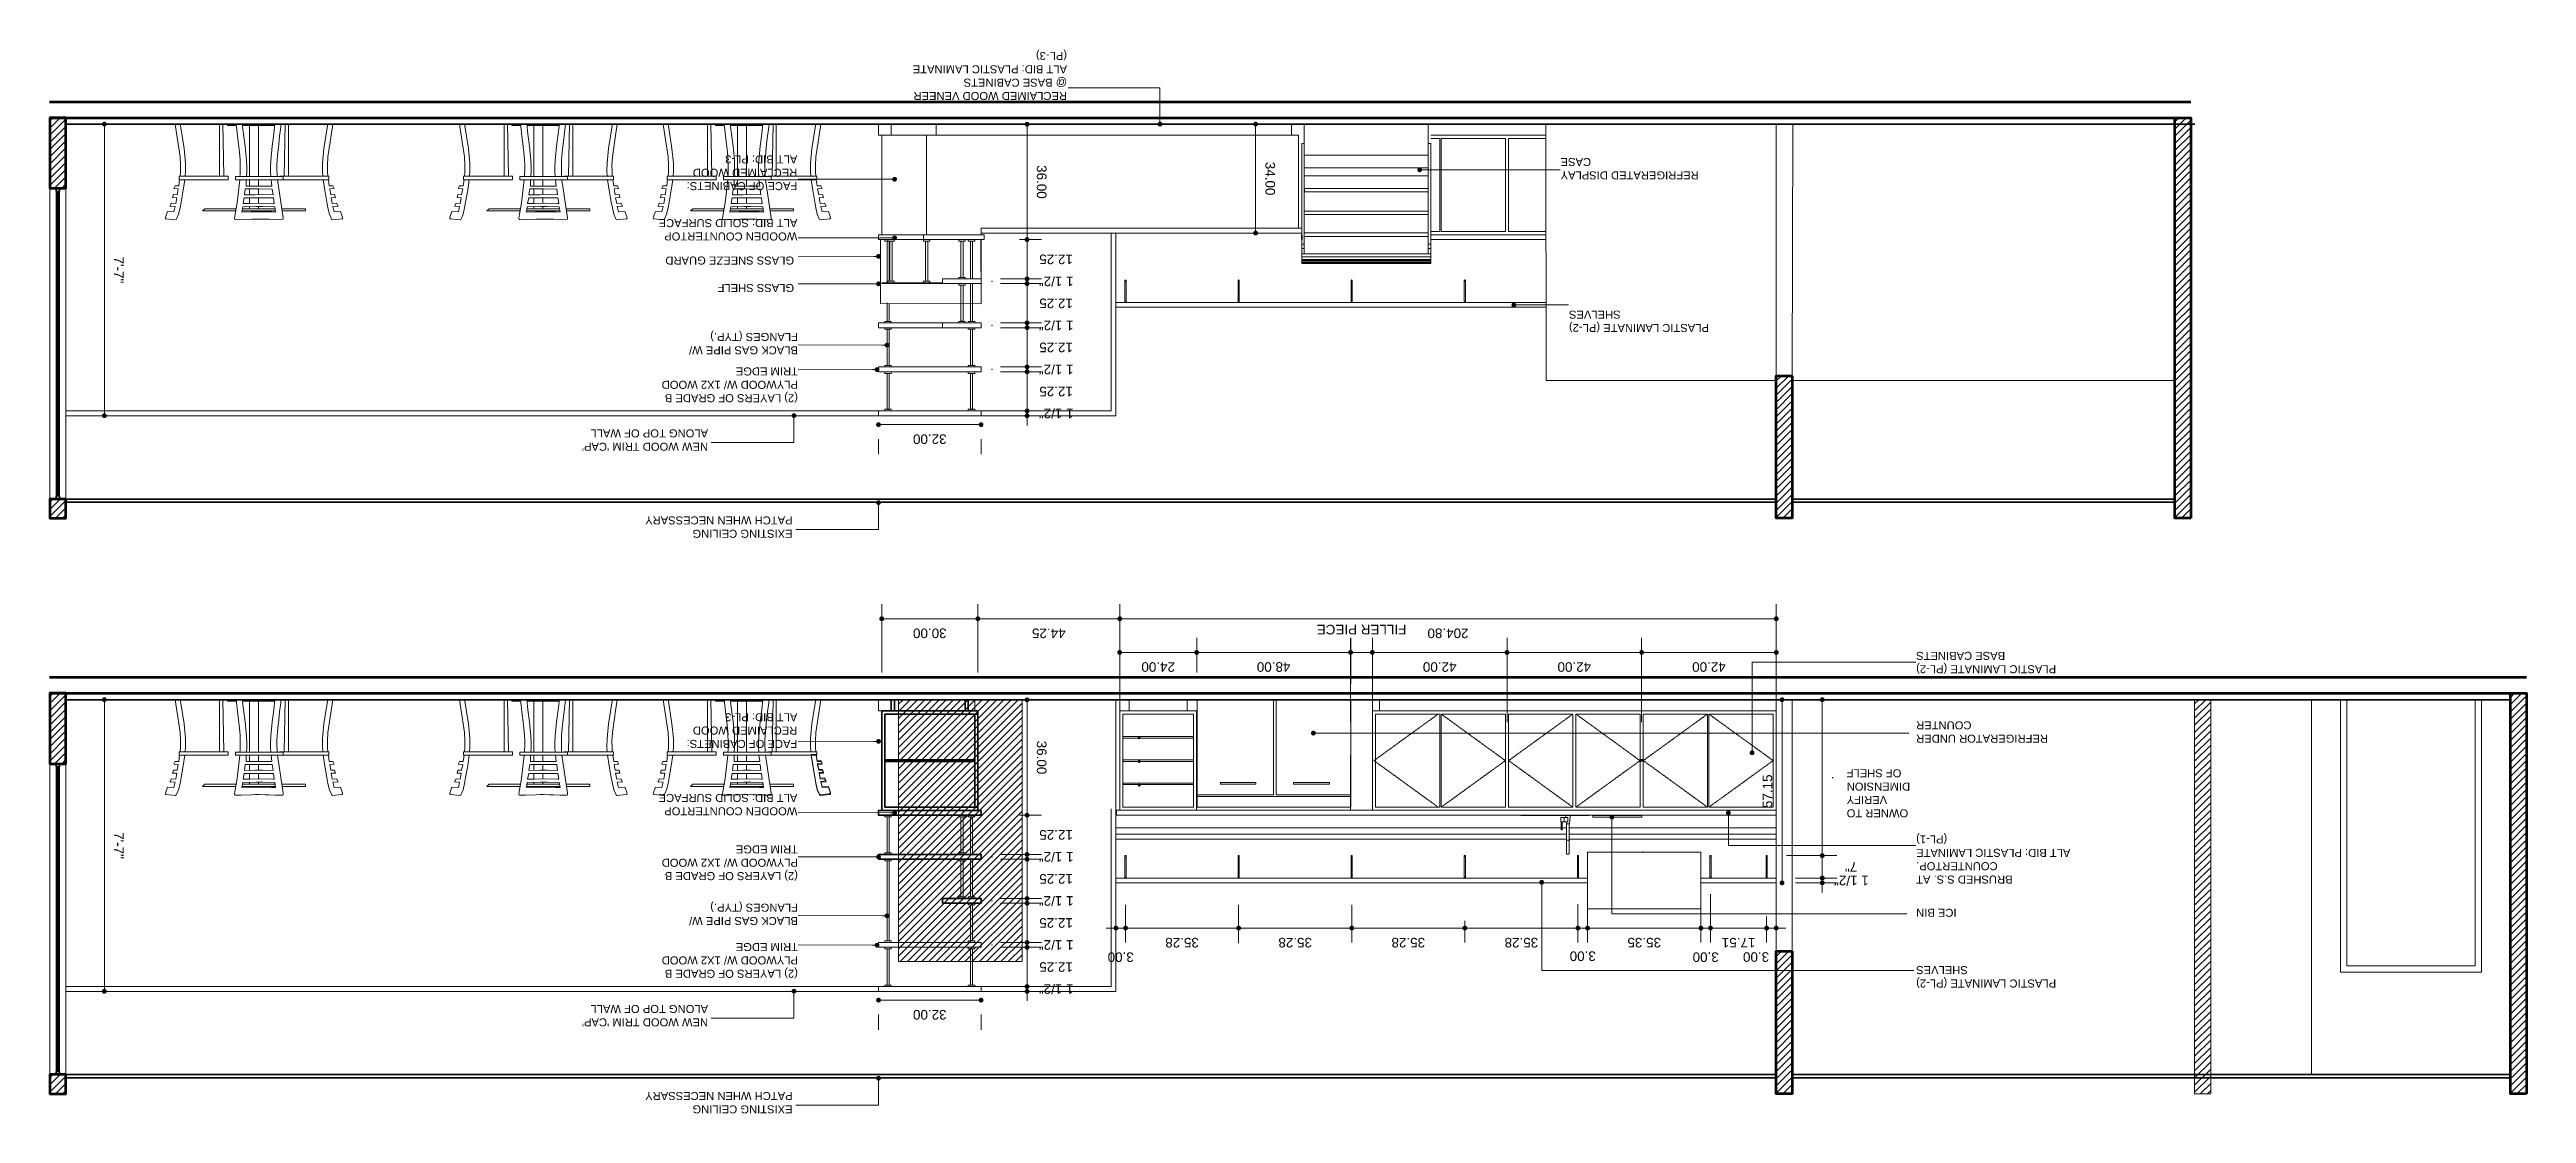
# Model space of a CAD drawing. Extents: x -566 to 72611, y -487 to 32334.
# Drawn here: x -5 to 767, y -487 to -155 of the extents above; entities that cross this region are included whole.
import ezdxf

# ---------------------------------------------------------------- set-up
doc = ezdxf.new("R2010")
doc.units = 0
doc.header["$LTSCALE"] = 0.5
doc.header["$MEASUREMENT"] = 0
doc.linetypes.add('HIDDEN', pattern=[0.375, 0.25, -0.125])
doc.layers.get('0').update_dxf_attribs({"color": 20, "linetype": 'CONTINUOUS'})
doc.layers.get('DEFPOINTS').update_dxf_attribs({"linetype": 'CONTINUOUS', "lineweight": 5})
for name, color, linetype, lineweight in [('Annotations', 40, 'CONTINUOUS', 5), ('Framing', 142, 'CONTINUOUS', 35), ('hatch', 253, 'CONTINUOUS', 5), ('projection', 153, 'HIDDEN', 9), ('viewed', 160, 'CONTINUOUS', 13), ('walls', 191, 'CONTINUOUS', 60)]:
    doc.layers.add(name, color=color, linetype=linetype, lineweight=lineweight)
doc.layers.add('demolished', color=7, linetype='HIDDEN', lineweight=13, true_color=0xf00000)
doc.layers.add('layout', color=7, linetype='CONTINUOUS', lineweight=5, true_color=0xcfcfcf)
doc.styles.get("Standard").update_dxf_attribs({"font": 'arial.ttf'})
doc.dimstyles.new('Arch96', dxfattribs={"dimscale": 96, "dimtxt": 0.03125, "dimasz": 0.015625, "dimexe": 0.046875, "dimexo": 0.0625, "dimgap": 0.03125, "dimtad": 1, "dimtoh": 1, "dimdec": 4, "dimzin": 3, "dimdsep": 46, "dimlunit": 4, "dimtxsty": 'Standard', "dimblk": 'DOT', "dimcen": 0, "dimdle": 0.046875, "dimclrd": 256, "dimclre": 256, "dimclrt": 256, "dimaunit": 1, "dimadec": 3, "dimazin": 2, "dimtfac": 1, "dimtdec": 4, "dimtmove": 2, "dimatfit": 3, "dimldrblk": 'ARO14', "dimfxl": 1, "dimfrac": 2, "dimlwd": -1, "dimlwe": -1, "dimarcsym": 0})
doc.dimstyles.new('Arch96 IN', dxfattribs={"dimscale": 96, "dimtxt": 0.03125, "dimasz": 0.015625, "dimexe": 0.046875, "dimexo": 0.125, "dimgap": 0.03125, "dimtad": 1, "dimtoh": 1, "dimzin": 3, "dimdsep": 46, "dimtxsty": 'Standard', "dimblk": 'DOT', "dimcen": 0, "dimdle": 0.046875, "dimclrd": 256, "dimclre": 256, "dimclrt": 256, "dimaunit": 1, "dimadec": 3, "dimazin": 2, "dimtfac": 1, "dimtmove": 2, "dimatfit": 3, "dimldrblk": 'ARO14', "dimfxl": 1, "dimfrac": 2, "dimlwd": -1, "dimlwe": -1, "dimarcsym": 0})
pattern_1 = [(225, (520.0315, -40.7043), (1.122532, -1.122532), [])]
pattern_2 = [(225, (520.0315, -40.7043), (1.122532, -1.122532), [])]
pattern_3 = [(225, (520.0315, 138.9018), (1.122532, -1.122532), [])]

msp = doc.modelspace()

# ---------------------------------------------------------------- texts
at = {"layer": 'Annotations', "char_height": 2.5, "rotation": 180}
for s, insert, attachment_point in [('{\\f@Arial Unicode MS|b0|i0|c0|p34;RECLAIMED WOOD VENEER @ BASE CABINETS\\PALT BID: PLASTIC LAMINATE (PL-3)}', (312.28308, -155.07624, 34), 7), ('FACE OF CABINETS: RECLAIMED WOOD\\PALT BID: PL-3', (228.14987, -188.08224, 34), 7), ('REFRIGERATED DISPLAY CASE', (466.22701, -188.8941, 34), 9), ('{\\f@Arial Unicode MS|b0|i0|c0|p34;WOODEN COUNTERTOP\\PALT BID: SOLID SURFACE}', (228.14987, -207.96137, 34), 7), ('GLASS SNEEZE GUARD', (227.14942, -219.63412, 34), 7), ('GLASS SHELF', (227.14942, -228.20684, 34), 7), ('PLASTIC LAMINATE (PL-2) SHELVES', (468.84176, -236.51395, 34), 9), ('{\\fHelvetica|b0|i0|c0|p2;BLACK GAS PIPE W/ FLANGES (TYP.)}', (228.33829, -242.76467, 34), 7), ('(2) LAYERS OF GRADE B PLYWOOD W/ 1X2 WOOD TRIM EDGE', (228.33829, -254.24993, 34), 7), ("{\\f@Arial Unicode MS|b0|i0|c0|p34;NEW WOOD TRIM 'CAP' ALONG TOP OF WALL}", (200.30851, -273.57159, 34), 7), ('EXISTING CEILING\\PPATCH WHEN NECESSARY', (226.67047, -300.7258, 34), 7), ('{\\f@Arial Unicode MS|b0|i0|c0|p34;PLASTIC LAMINATE (PL-2) BASE CABINETS}', (577.12796, -342.99304, 34), 9), ('FACE OF CABINETS: RECLAIMED WOOD\\PALT BID: PL-3', (228.14987, -362.13088, 34), 7), ('REFRIGERATOR UNDER COUNTER', (577.12796, -364.67344, 34), 9), ('{\\f@Arial Unicode MS|b0|i0|c0|p34;OWNER TO \\PVERIFY \\PDIMENSION \\POF SHELF}', (555.45972, -379.62286, 34), 9), ('{\\f@Arial Unicode MS|b0|i0|c0|p34;WOODEN COUNTERTOP\\PALT BID: SOLID SURFACE}', (228.14987, -387.32136, 34), 7), ('{\\f@Arial Unicode MS|b0|i0|c0|p34;BRUSHED S.S. AT COUNTERTOP.\\PALT BID: PLASTIC LAMINATE (PL-1)}', (577.12796, -399.57281, 34), 9), ('(2) LAYERS OF GRADE B PLYWOOD W/ 1X2 WOOD TRIM EDGE', (228.33829, -403.3828, 34), 7), ('{\\fHelvetica|b0|i0|c0|p2;BLACK GAS PIPE W/ FLANGES (TYP.)}', (228.33829, -420.84068, 34), 7), ('ICE BIN', (577.12796, -423.15958, 34), 9), ('(2) LAYERS OF GRADE B PLYWOOD W/ 1X2 WOOD TRIM EDGE', (228.33829, -433.85597, 34), 7), ('PLASTIC LAMINATE (PL-2) SHELVES', (577.12796, -441.06117, 34), 9), ("{\\f@Arial Unicode MS|b0|i0|c0|p34;NEW WOOD TRIM 'CAP' ALONG TOP OF WALL}", (200.30851, -453.17763, 34), 7), ('EXISTING CEILING\\PPATCH WHEN NECESSARY', (226.67047, -480.33185, 34), 7)]:
    msp.add_mtext_dynamic_manual_height_columns(s, width=49.0944694, gutter_width=12.5, heights=[0], dxfattribs=dict(at, insert=insert, attachment_point=attachment_point))

# ---------------------------------------------------------------- blocks, each defined once
blk = doc.blocks.new('_Dot')
at = {"color": 0, "linetype": 'ByBlock', "lineweight": -2}
blk.add_line((-0.5, 0), (-1, 0), dxfattribs=at)
at = {"color": 0, "linetype": 'ByBlock', "const_width": 0.5}
blk.add_lwpolyline([(-0.25, 0, 1), (0.25, 0, 1)], format="xyb", close=True, dxfattribs=at)
blk = doc.blocks.new('*D4')
at = {"layer": 'Annotations', "transparency": 16777216}
for p, q in [((533.5, -446.71), (533.5, -424.72)), ((529, -429.22), (527.5, -429.22)), ((530.5, -425.62), (530.5, -433.72)), ((533.5, -429.22), (530.5, -429.22)), ((535, -429.22), (536.5, -429.22))]:
    blk.add_line(p, q, dxfattribs=at)
at = {"layer": 'DEFPOINTS', "color": 0, "transparency": 16777216}
for p in [(530.5, -413.62, 64), (530.5, -429.22), (533.5, -458.71, 80)]:
    blk.add_point(p, dxfattribs=at)
at = {"layer": 'Annotations', "transparency": 16777216, "xscale": 1.5, "yscale": 1.5, "zscale": 1.5}
blk.add_blockref('_Dot', (530.5, -429.22), dxfattribs=at)
at = {"layer": 'Annotations', "transparency": 16777216, "xscale": 1.5, "yscale": 1.5, "zscale": 1.5, "rotation": 180}
blk.add_blockref('_Dot', (533.5, -429.22), dxfattribs=at)
at = {"layer": 'Annotations', "transparency": 16777216, "insert": (527.19, -438.23), "char_height": 3, "attachment_point": 5, "rotation": 180}
blk.add_mtext('3.00', dxfattribs=at)
blk = doc.blocks.new('ARO14')
blk.add_line((0, 0), (-1.02, 0))
at = {"const_width": 0.0625}
blk.add_lwpolyline([(-0.77, 0.47), (0, 0), (-0.77, -0.47)], dxfattribs=at)
blk = doc.blocks.new('*D18')
at = {"layer": 'Annotations', "transparency": 16777216}
for p, q in [((474.64, -421.97), (474.64, -433.72)), ((508.49, -429.22), (476.14, -429.22)), ((509.99, -431.6), (509.99, -433.72))]:
    blk.add_line(p, q, dxfattribs=at)
at = {"layer": 'DEFPOINTS', "color": 0, "transparency": 16777216}
for p in [(474.64, -409.97), (509.99, -419.6, 48), (474.64, -429.22)]:
    blk.add_point(p, dxfattribs=at)
at = {"layer": 'Annotations', "transparency": 16777216, "xscale": 1.5, "yscale": 1.5, "zscale": 1.5, "rotation": 180}
blk.add_blockref('_Dot', (474.64, -429.22), dxfattribs=at)
at = {"layer": 'Annotations', "transparency": 16777216, "xscale": 1.5, "yscale": 1.5, "zscale": 1.5}
blk.add_blockref('_Dot', (509.99, -429.22), dxfattribs=at)
at = {"layer": 'Annotations', "transparency": 16777216, "insert": (492.32, -433.75), "char_height": 3, "attachment_point": 5, "rotation": 180}
blk.add_mtext('35.35', dxfattribs=at)
blk = doc.blocks.new('*D19')
at = {"layer": 'Annotations', "transparency": 16777216}
for p, q in [((401.08, -421.97), (401.08, -433.72)), ((434.86, -429.22), (402.58, -429.22)), ((436.36, -426.97), (436.36, -433.72))]:
    blk.add_line(p, q, dxfattribs=at)
at = {"layer": 'DEFPOINTS', "color": 0, "transparency": 16777216}
for p in [(401.08, -409.97), (436.36, -414.97, -48), (401.08, -429.22)]:
    blk.add_point(p, dxfattribs=at)
at = {"layer": 'Annotations', "transparency": 16777216, "xscale": 1.5, "yscale": 1.5, "zscale": 1.5, "rotation": 180}
blk.add_blockref('_Dot', (401.08, -429.22), dxfattribs=at)
at = {"layer": 'Annotations', "transparency": 16777216, "xscale": 1.5, "yscale": 1.5, "zscale": 1.5}
blk.add_blockref('_Dot', (436.36, -429.22), dxfattribs=at)
at = {"layer": 'Annotations', "transparency": 16777216, "insert": (418.72, -433.75), "char_height": 3, "attachment_point": 5, "rotation": 180}
blk.add_mtext('35.28', dxfattribs=at)
blk = doc.blocks.new('*D20')
at = {"layer": 'Annotations', "transparency": 16777216}
for p, q in [((330.52, -421.97), (330.52, -433.72)), ((365.8, -421.97), (365.8, -433.72)), ((364.3, -429.22), (332.02, -429.22))]:
    blk.add_line(p, q, dxfattribs=at)
at = {"layer": 'DEFPOINTS', "color": 0, "transparency": 16777216}
for p in [(330.52, -409.97), (365.8, -409.97), (330.52, -429.22)]:
    blk.add_point(p, dxfattribs=at)
at = {"layer": 'Annotations', "transparency": 16777216, "xscale": 1.5, "yscale": 1.5, "zscale": 1.5, "rotation": 180}
blk.add_blockref('_Dot', (330.52, -429.22), dxfattribs=at)
at = {"layer": 'Annotations', "transparency": 16777216, "xscale": 1.5, "yscale": 1.5, "zscale": 1.5}
blk.add_blockref('_Dot', (365.8, -429.22), dxfattribs=at)
at = {"layer": 'Annotations', "transparency": 16777216, "insert": (348.16, -433.75), "char_height": 3, "attachment_point": 5, "rotation": 180}
blk.add_mtext('35.28', dxfattribs=at)
blk = doc.blocks.new('*D21')
at = {"layer": 'Annotations', "transparency": 16777216}
for p, q in [((327.52, -421.97), (327.52, -433.72)), ((330.52, -421.97), (330.52, -433.72)), ((326.02, -429.22), (324.52, -429.22)), ((330.52, -429.22), (327.52, -429.22)), ((332.02, -429.22), (333.52, -429.22))]:
    blk.add_line(p, q, dxfattribs=at)
at = {"layer": 'DEFPOINTS', "color": 0, "transparency": 16777216}
for p in [(327.52, -409.97), (330.52, -409.97), (327.52, -429.22)]:
    blk.add_point(p, dxfattribs=at)
at = {"layer": 'Annotations', "transparency": 16777216, "xscale": 1.5, "yscale": 1.5, "zscale": 1.5}
blk.add_blockref('_Dot', (327.52, -429.22), dxfattribs=at)
at = {"layer": 'Annotations', "transparency": 16777216, "xscale": 1.5, "yscale": 1.5, "zscale": 1.5, "rotation": 180}
blk.add_blockref('_Dot', (330.52, -429.22), dxfattribs=at)
at = {"layer": 'Annotations', "transparency": 16777216, "insert": (329.02, -438.28), "char_height": 3, "attachment_point": 5, "rotation": 180}
blk.add_mtext('3.00', dxfattribs=at)
blk = doc.blocks.new('*D5')
at = {"layer": 'Annotations', "transparency": 16777216}
for p, q in [((539.5, -413.61), (552.35, -413.61)), ((539.5, -415.11), (552.35, -415.11)), ((547.85, -412.11), (547.85, -410.61)), ((547.85, -415.11), (547.85, -413.61)), ((547.85, -416.61), (547.85, -418.11))]:
    blk.add_line(p, q, dxfattribs=at)
at = {"layer": 'DEFPOINTS', "color": 0, "transparency": 16777216}
for p in [(533.5, -413.61, 80), (533.5, -415.11, 80), (547.85, -413.61)]:
    blk.add_point(p, dxfattribs=at)
at = {"layer": 'Annotations', "transparency": 16777216, "xscale": 1.5, "yscale": 1.5, "zscale": 1.5}
for p, rotation in [((547.85, -413.61), 270), ((547.85, -415.11), 90)]:
    blk.add_blockref('_Dot', p, dxfattribs=dict(at, rotation=rotation))
at = {"layer": 'Annotations', "transparency": 16777216, "insert": (556.95, -414.36), "char_height": 3, "attachment_point": 5, "rotation": 180}
blk.add_mtext('1 1/2"', dxfattribs=at)
blk = doc.blocks.new('*D6')
at = {"layer": 'Annotations', "transparency": 16777216}
for p, q in [((547.85, -405.12), (547.85, -359.46)), ((548.77, -357.96), (552.35, -357.96)), ((536.67, -406.62), (552.35, -406.62))]:
    blk.add_line(p, q, dxfattribs=at)
at = {"layer": 'DEFPOINTS', "color": 0, "transparency": 16777216}
for p in [(542.77, -357.96), (547.85, -357.96), (530.67, -406.62, 64)]:
    blk.add_point(p, dxfattribs=at)
at = {"layer": 'Annotations', "transparency": 16777216, "xscale": 1.5, "yscale": 1.5, "zscale": 1.5}
for p, rotation in [((547.85, -357.96), 90), ((547.85, -406.62), 270)]:
    blk.add_blockref('_Dot', p, dxfattribs=dict(at, rotation=rotation))
at = {"layer": 'Annotations', "transparency": 16777216, "insert": (552.35, -382.29), "char_height": 3, "attachment_point": 5, "rotation": 270}
blk.add_mtext('.', dxfattribs=at)
blk = doc.blocks.new('*D48')
at = {"layer": 'Annotations', "transparency": 16777216}
for p, q in [((298.62, -358), (304.31, -358)), ((299.81, -359.5), (299.81, -392.5)), ((297.47, -394), (304.31, -394))]:
    blk.add_line(p, q, dxfattribs=at)
at = {"layer": 'DEFPOINTS', "color": 0, "transparency": 16777216}
for p in [(286.62, -358), (285.47, -394), (299.81, -394)]:
    blk.add_point(p, dxfattribs=at)
at = {"layer": 'Annotations', "transparency": 16777216, "xscale": 1.5, "yscale": 1.5, "zscale": 1.5}
for p, rotation in [((299.81, -358), 90.00000000000944), ((299.81, -394), 270.0000000000095)]:
    blk.add_blockref('_Dot', p, dxfattribs=dict(at, rotation=rotation))
at = {"layer": 'Annotations', "transparency": 16777216, "insert": (304.34, -376), "char_height": 3, "attachment_point": 5, "rotation": 270}
blk.add_mtext('36.00', dxfattribs=at)
blk = doc.blocks.new('*D16')
at = {"layer": 'Annotations', "transparency": 16777216}
for p, q in [((298.62, -178.39), (304.31, -178.39)), ((299.81, -179.89), (299.81, -212.89)), ((297.47, -214.39), (304.31, -214.39))]:
    blk.add_line(p, q, dxfattribs=at)
at = {"layer": 'DEFPOINTS', "color": 0, "transparency": 16777216}
for p in [(286.62, -178.39), (285.47, -214.39), (299.81, -214.39)]:
    blk.add_point(p, dxfattribs=at)
at = {"layer": 'Annotations', "transparency": 16777216, "xscale": 1.5, "yscale": 1.5, "zscale": 1.5}
for p, rotation in [((299.81, -178.39), 90.00000000000944), ((299.81, -214.39), 270.0000000000095)]:
    blk.add_blockref('_Dot', p, dxfattribs=dict(at, rotation=rotation))
at = {"layer": 'Annotations', "transparency": 16777216, "insert": (304.34, -196.39), "char_height": 3, "attachment_point": 5, "rotation": 270}
blk.add_mtext('36.00', dxfattribs=at)
blk = doc.blocks.new('*D49')
at = {"layer": 'Annotations', "transparency": 16777216}
for p, q in [((372.16, -178.35), (366.6, -178.35)), ((371.1, -210.85), (371.1, -179.85)), ((372.16, -212.35), (366.6, -212.35))]:
    blk.add_line(p, q, dxfattribs=at)
at = {"layer": 'DEFPOINTS', "color": 0, "transparency": 16777216}
for p in [(371.1, -178.35), (384.16, -178.35), (384.16, -212.35)]:
    blk.add_point(p, dxfattribs=at)
at = {"layer": 'Annotations', "transparency": 16777216, "xscale": 1.5, "yscale": 1.5, "zscale": 1.5}
for p, rotation in [((371.1, -178.35), 90.00000000000944), ((371.1, -212.35), 270.0000000000095)]:
    blk.add_blockref('_Dot', p, dxfattribs=dict(at, rotation=rotation))
at = {"layer": 'Annotations', "transparency": 16777216, "insert": (375.64, -195.35), "char_height": 3, "attachment_point": 5, "rotation": 270}
blk.add_mtext('34.00', dxfattribs=at)
blk = doc.blocks.new('*D71')
at = {"layer": 'Annotations', "transparency": 16777216}
for p, q in [((491.51, -364.96), (491.51, -338.7)), ((533.51, -364.96), (533.51, -338.7)), ((493.01, -343.2), (532.01, -343.2))]:
    blk.add_line(p, q, dxfattribs=at)
at = {"layer": 'DEFPOINTS', "color": 0, "transparency": 16777216}
for p in [(533.51, -343.2), (491.51, -376.96), (533.51, -376.96)]:
    blk.add_point(p, dxfattribs=at)
at = {"layer": 'Annotations', "transparency": 16777216, "xscale": 1.5, "yscale": 1.5, "zscale": 1.5, "rotation": 180}
blk.add_blockref('_Dot', (491.51, -343.2), dxfattribs=at)
at = {"layer": 'Annotations', "transparency": 16777216, "xscale": 1.5, "yscale": 1.5, "zscale": 1.5}
blk.add_blockref('_Dot', (533.51, -343.2), dxfattribs=at)
at = {"layer": 'Annotations', "transparency": 16777216, "insert": (512.51, -347.73), "char_height": 3, "attachment_point": 5, "rotation": 180}
blk.add_mtext('42.00', dxfattribs=at)
blk = doc.blocks.new('*D72')
at = {"layer": 'Annotations', "transparency": 16777216}
for p, q in [((449.51, -364.96), (449.51, -338.7)), ((491.51, -364.96), (491.51, -338.7)), ((490.01, -343.2), (451.01, -343.2))]:
    blk.add_line(p, q, dxfattribs=at)
at = {"layer": 'DEFPOINTS', "color": 0, "transparency": 16777216}
for p in [(449.51, -343.2), (449.51, -376.96), (491.51, -376.96)]:
    blk.add_point(p, dxfattribs=at)
at = {"layer": 'Annotations', "transparency": 16777216, "xscale": 1.5, "yscale": 1.5, "zscale": 1.5, "rotation": 180}
blk.add_blockref('_Dot', (449.51, -343.2), dxfattribs=at)
at = {"layer": 'Annotations', "transparency": 16777216, "xscale": 1.5, "yscale": 1.5, "zscale": 1.5}
blk.add_blockref('_Dot', (491.51, -343.2), dxfattribs=at)
at = {"layer": 'Annotations', "transparency": 16777216, "insert": (470.51, -347.73), "char_height": 3, "attachment_point": 5, "rotation": 180}
blk.add_mtext('42.00', dxfattribs=at)
blk = doc.blocks.new('*D73')
at = {"layer": 'Annotations', "transparency": 16777216}
for p, q in [((407.51, -364.96), (407.51, -338.7)), ((449.51, -364.96), (449.51, -338.7)), ((448.01, -343.2), (409.01, -343.2))]:
    blk.add_line(p, q, dxfattribs=at)
at = {"layer": 'DEFPOINTS', "color": 0, "transparency": 16777216}
for p in [(407.51, -343.2), (407.51, -376.96), (449.51, -376.96)]:
    blk.add_point(p, dxfattribs=at)
at = {"layer": 'Annotations', "transparency": 16777216, "xscale": 1.5, "yscale": 1.5, "zscale": 1.5, "rotation": 180}
blk.add_blockref('_Dot', (407.51, -343.2), dxfattribs=at)
at = {"layer": 'Annotations', "transparency": 16777216, "xscale": 1.5, "yscale": 1.5, "zscale": 1.5}
blk.add_blockref('_Dot', (449.51, -343.2), dxfattribs=at)
at = {"layer": 'Annotations', "transparency": 16777216, "insert": (428.51, -347.73), "char_height": 3, "attachment_point": 5, "rotation": 180}
blk.add_mtext('42.00', dxfattribs=at)
blk = doc.blocks.new('*D74')
at = {"layer": 'Annotations', "transparency": 16777216}
for p, q in [((328.7, -365.21), (328.7, -338.7)), ((352.71, -349.46), (352.71, -338.7)), ((351.21, -343.2), (330.2, -343.2))]:
    blk.add_line(p, q, dxfattribs=at)
at = {"layer": 'DEFPOINTS', "color": 0, "transparency": 16777216}
for p in [(328.7, -343.2), (352.71, -361.46), (328.7, -377.21)]:
    blk.add_point(p, dxfattribs=at)
at = {"layer": 'Annotations', "transparency": 16777216, "xscale": 1.5, "yscale": 1.5, "zscale": 1.5, "rotation": 180}
blk.add_blockref('_Dot', (328.7, -343.2), dxfattribs=at)
at = {"layer": 'Annotations', "transparency": 16777216, "xscale": 1.5, "yscale": 1.5, "zscale": 1.5}
blk.add_blockref('_Dot', (352.71, -343.2), dxfattribs=at)
at = {"layer": 'Annotations', "transparency": 16777216, "insert": (340.71, -347.73), "char_height": 3, "attachment_point": 5, "rotation": 180}
blk.add_mtext('24.00', dxfattribs=at)
blk = doc.blocks.new('*D75')
at = {"layer": 'Annotations', "transparency": 16777216}
for p, q in [((352.71, -349.46), (352.71, -338.7)), ((400.71, -364.96), (400.71, -338.7)), ((399.21, -343.2), (354.21, -343.2))]:
    blk.add_line(p, q, dxfattribs=at)
at = {"layer": 'DEFPOINTS', "color": 0, "transparency": 16777216}
for p in [(352.71, -343.2), (352.71, -361.46), (400.71, -376.96)]:
    blk.add_point(p, dxfattribs=at)
at = {"layer": 'Annotations', "transparency": 16777216, "xscale": 1.5, "yscale": 1.5, "zscale": 1.5, "rotation": 180}
blk.add_blockref('_Dot', (352.71, -343.2), dxfattribs=at)
at = {"layer": 'Annotations', "transparency": 16777216, "xscale": 1.5, "yscale": 1.5, "zscale": 1.5}
blk.add_blockref('_Dot', (400.71, -343.2), dxfattribs=at)
at = {"layer": 'Annotations', "transparency": 16777216, "insert": (376.71, -347.73), "char_height": 3, "attachment_point": 5, "rotation": 180}
blk.add_mtext('48.00', dxfattribs=at)
blk = doc.blocks.new('*D76')
at = {"layer": 'Annotations', "transparency": 16777216}
for p, q in [((328.72, -349.46), (328.72, -328.19)), ((533.51, -347.71), (533.51, -328.19)), ((532.01, -332.69), (330.22, -332.69))]:
    blk.add_line(p, q, dxfattribs=at)
at = {"layer": 'DEFPOINTS', "color": 0, "transparency": 16777216}
for p in [(328.72, -332.69), (328.72, -361.46), (533.51, -359.71)]:
    blk.add_point(p, dxfattribs=at)
at = {"layer": 'Annotations', "transparency": 16777216, "xscale": 1.5, "yscale": 1.5, "zscale": 1.5, "rotation": 180}
blk.add_blockref('_Dot', (328.72, -332.69), dxfattribs=at)
at = {"layer": 'Annotations', "transparency": 16777216, "xscale": 1.5, "yscale": 1.5, "zscale": 1.5}
blk.add_blockref('_Dot', (533.51, -332.69), dxfattribs=at)
at = {"layer": 'Annotations', "transparency": 16777216, "insert": (431.11, -337.22), "char_height": 3, "attachment_point": 5, "rotation": 180}
blk.add_mtext('204.80', dxfattribs=at)
blk = doc.blocks.new('*D77')
at = {"layer": 'Annotations', "transparency": 16777216}
for p, q in [((6.01, -357.96), (16.5, -357.96)), ((12, -359.46), (12, -447.46)), ((6.01, -448.96), (16.5, -448.96))]:
    blk.add_line(p, q, dxfattribs=at)
at = {"layer": 'DEFPOINTS', "color": 0, "transparency": 16777216}
for p in [(0.01, -357.96), (0.01, -448.96), (12, -448.96)]:
    blk.add_point(p, dxfattribs=at)
at = {"layer": 'Annotations', "transparency": 16777216, "xscale": 1.5, "yscale": 1.5, "zscale": 1.5}
for p, rotation in [((12, -357.96), 90), ((12, -448.96), 270)]:
    blk.add_blockref('_Dot', p, dxfattribs=dict(at, rotation=rotation))
at = {"layer": 'Annotations', "transparency": 16777216, "insert": (16.5, -403.46), "char_height": 3, "attachment_point": 5, "rotation": 270}
blk.add_mtext('7\'-7"', dxfattribs=at)
blk = doc.blocks.new('*D78')
at = {"layer": 'Annotations', "transparency": 16777216}
for p, q in [((536.67, -406.62), (552.35, -406.62)), ((547.85, -405.12), (547.85, -403.62)), ((547.85, -406.62), (547.85, -413.61)), ((545.5, -413.61), (552.35, -413.61)), ((547.85, -415.11), (547.85, -416.61))]:
    blk.add_line(p, q, dxfattribs=at)
at = {"layer": 'DEFPOINTS', "color": 0, "transparency": 16777216}
for p in [(530.67, -406.62, 64), (539.5, -413.61), (547.85, -413.61)]:
    blk.add_point(p, dxfattribs=at)
at = {"layer": 'Annotations', "transparency": 16777216, "xscale": 1.5, "yscale": 1.5, "zscale": 1.5}
for p, rotation in [((547.85, -406.62), 270), ((547.85, -413.61), 90)]:
    blk.add_blockref('_Dot', p, dxfattribs=dict(at, rotation=rotation))
at = {"layer": 'Annotations', "transparency": 16777216, "insert": (556.85, -410.11), "char_height": 3, "attachment_point": 5, "rotation": 180}
blk.add_mtext('7"', dxfattribs=at)
blk = doc.blocks.new('*D79')
at = {"layer": 'Annotations', "transparency": 16777216}
for p, q in [((512.99, -418.62), (512.99, -433.72)), ((529, -429.22), (514.49, -429.22)), ((530.5, -425.62), (530.5, -433.72))]:
    blk.add_line(p, q, dxfattribs=at)
at = {"layer": 'DEFPOINTS', "color": 0, "transparency": 16777216}
for p in [(512.99, -406.62, 64), (530.5, -413.62, 64), (512.99, -429.22)]:
    blk.add_point(p, dxfattribs=at)
at = {"layer": 'Annotations', "transparency": 16777216, "xscale": 1.5, "yscale": 1.5, "zscale": 1.5, "rotation": 180}
blk.add_blockref('_Dot', (512.99, -429.22), dxfattribs=at)
at = {"layer": 'Annotations', "transparency": 16777216, "xscale": 1.5, "yscale": 1.5, "zscale": 1.5}
blk.add_blockref('_Dot', (530.5, -429.22), dxfattribs=at)
at = {"layer": 'Annotations', "transparency": 16777216, "insert": (521.75, -433.75), "char_height": 3, "attachment_point": 5, "rotation": 180}
blk.add_mtext('17.51', dxfattribs=at)
blk = doc.blocks.new('*D80')
at = {"layer": 'Annotations', "transparency": 16777216}
for p, q in [((509.99, -417.48), (509.99, -433.72)), ((512.99, -418.62), (512.99, -433.72)), ((508.49, -429.22), (506.99, -429.22)), ((512.99, -429.22), (509.99, -429.22)), ((514.49, -429.22), (515.99, -429.22))]:
    blk.add_line(p, q, dxfattribs=at)
at = {"layer": 'DEFPOINTS', "color": 0, "transparency": 16777216}
for p in [(509.99, -405.48), (512.99, -406.62, 64), (509.99, -429.22)]:
    blk.add_point(p, dxfattribs=at)
at = {"layer": 'Annotations', "transparency": 16777216, "xscale": 1.5, "yscale": 1.5, "zscale": 1.5}
blk.add_blockref('_Dot', (509.99, -429.22), dxfattribs=at)
at = {"layer": 'Annotations', "transparency": 16777216, "xscale": 1.5, "yscale": 1.5, "zscale": 1.5, "rotation": 180}
blk.add_blockref('_Dot', (512.99, -429.22), dxfattribs=at)
at = {"layer": 'Annotations', "transparency": 16777216, "insert": (511.49, -438.28), "char_height": 3, "attachment_point": 5, "rotation": 180}
blk.add_mtext('3.00', dxfattribs=at)
blk = doc.blocks.new('*D81')
at = {"layer": 'Annotations', "transparency": 16777216}
for p, q in [((401.08, -421.97), (401.08, -433.72)), ((399.58, -429.22), (367.3, -429.22)), ((365.8, -433.97), (365.8, -433.72))]:
    blk.add_line(p, q, dxfattribs=at)
at = {"layer": 'DEFPOINTS', "color": 0, "transparency": 16777216}
for p in [(401.08, -409.97), (365.8, -421.97), (365.8, -429.22)]:
    blk.add_point(p, dxfattribs=at)
at = {"layer": 'Annotations', "transparency": 16777216, "xscale": 1.5, "yscale": 1.5, "zscale": 1.5, "rotation": 180}
blk.add_blockref('_Dot', (365.8, -429.22), dxfattribs=at)
at = {"layer": 'Annotations', "transparency": 16777216, "xscale": 1.5, "yscale": 1.5, "zscale": 1.5}
blk.add_blockref('_Dot', (401.08, -429.22), dxfattribs=at)
at = {"layer": 'Annotations', "transparency": 16777216, "insert": (383.44, -433.75), "char_height": 3, "attachment_point": 5, "rotation": 180}
blk.add_mtext('35.28', dxfattribs=at)
blk = doc.blocks.new('*D82')
at = {"layer": 'Annotations', "transparency": 16777216}
for p, q in [((471.64, -422.72), (471.64, -433.72)), ((436.36, -426.97), (436.36, -433.72)), ((437.86, -429.22), (470.14, -429.22))]:
    blk.add_line(p, q, dxfattribs=at)
at = {"layer": 'DEFPOINTS', "color": 0, "transparency": 16777216}
for p in [(436.36, -414.97, -48), (471.64, -410.72), (471.64, -429.22)]:
    blk.add_point(p, dxfattribs=at)
at = {"layer": 'Annotations', "transparency": 16777216, "xscale": 1.5, "yscale": 1.5, "zscale": 1.5, "rotation": 180}
blk.add_blockref('_Dot', (436.36, -429.22), dxfattribs=at)
at = {"layer": 'Annotations', "transparency": 16777216, "xscale": 1.5, "yscale": 1.5, "zscale": 1.5}
blk.add_blockref('_Dot', (471.64, -429.22), dxfattribs=at)
at = {"layer": 'Annotations', "transparency": 16777216, "insert": (454, -433.75), "char_height": 3, "attachment_point": 5, "rotation": 180}
blk.add_mtext('35.28', dxfattribs=at)
blk = doc.blocks.new('*D83')
at = {"layer": 'Annotations', "transparency": 16777216}
for p, q in [((471.64, -421.72), (471.64, -424.72)), ((470.14, -429.22), (468.64, -429.22)), ((474.64, -429.22), (471.64, -429.22)), ((474.64, -431.6), (474.64, -433.72)), ((476.14, -429.22), (477.64, -429.22))]:
    blk.add_line(p, q, dxfattribs=at)
at = {"layer": 'DEFPOINTS', "color": 0, "transparency": 16777216}
for p in [(474.64, -419.6), (471.64, -429.22), (471.64, -433.72, 48)]:
    blk.add_point(p, dxfattribs=at)
at = {"layer": 'Annotations', "transparency": 16777216, "xscale": 1.5, "yscale": 1.5, "zscale": 1.5}
blk.add_blockref('_Dot', (471.64, -429.22), dxfattribs=at)
at = {"layer": 'Annotations', "transparency": 16777216, "xscale": 1.5, "yscale": 1.5, "zscale": 1.5, "rotation": 180}
blk.add_blockref('_Dot', (474.64, -429.22), dxfattribs=at)
at = {"layer": 'Annotations', "transparency": 16777216, "insert": (473.14, -437.97), "char_height": 3, "attachment_point": 5, "rotation": 180}
blk.add_mtext('3.00', dxfattribs=at)
blk = doc.blocks.new('*D84')
at = {"layer": 'Annotations', "transparency": 16777216}
for p, q in [((284.47, -349.46), (284.47, -328.19)), ((328.72, -349.46), (328.72, -328.19)), ((327.22, -332.69), (285.97, -332.69))]:
    blk.add_line(p, q, dxfattribs=at)
at = {"layer": 'DEFPOINTS', "color": 0, "transparency": 16777216}
for p in [(284.47, -332.69), (284.47, -361.46), (328.72, -361.46)]:
    blk.add_point(p, dxfattribs=at)
at = {"layer": 'Annotations', "transparency": 16777216, "xscale": 1.5, "yscale": 1.5, "zscale": 1.5, "rotation": 180}
blk.add_blockref('_Dot', (284.47, -332.69), dxfattribs=at)
at = {"layer": 'Annotations', "transparency": 16777216, "xscale": 1.5, "yscale": 1.5, "zscale": 1.5}
blk.add_blockref('_Dot', (328.72, -332.69), dxfattribs=at)
at = {"layer": 'Annotations', "transparency": 16777216, "insert": (306.59, -337.22), "char_height": 3, "attachment_point": 5, "rotation": 180}
blk.add_mtext('44.25', dxfattribs=at)
blk = doc.blocks.new('*D85')
at = {"layer": 'Annotations', "transparency": 16777216}
for p, q in [((254.47, -349.46), (254.47, -328.19)), ((284.47, -349.46), (284.47, -328.19)), ((282.97, -332.69), (255.97, -332.69))]:
    blk.add_line(p, q, dxfattribs=at)
at = {"layer": 'DEFPOINTS', "color": 0, "transparency": 16777216}
for p in [(254.47, -332.69), (254.47, -361.46), (284.47, -361.46)]:
    blk.add_point(p, dxfattribs=at)
at = {"layer": 'Annotations', "transparency": 16777216, "xscale": 1.5, "yscale": 1.5, "zscale": 1.5, "rotation": 180}
blk.add_blockref('_Dot', (254.47, -332.69), dxfattribs=at)
at = {"layer": 'Annotations', "transparency": 16777216, "xscale": 1.5, "yscale": 1.5, "zscale": 1.5}
blk.add_blockref('_Dot', (284.47, -332.69), dxfattribs=at)
at = {"layer": 'Annotations', "transparency": 16777216, "insert": (269.47, -337.22), "char_height": 3, "attachment_point": 5, "rotation": 180}
blk.add_mtext('30.00', dxfattribs=at)
blk = doc.blocks.new('*D86')
at = {"layer": 'Annotations', "transparency": 16777216}
for p, q in [((297.47, -394), (304.31, -394)), ((299.81, -395.5), (299.81, -404.75)), ((297.47, -406.25), (304.31, -406.25))]:
    blk.add_line(p, q, dxfattribs=at)
at = {"layer": 'DEFPOINTS', "color": 0, "transparency": 16777216}
for p in [(285.47, -394), (285.47, -406.25), (299.81, -406.25)]:
    blk.add_point(p, dxfattribs=at)
at = {"layer": 'Annotations', "transparency": 16777216, "xscale": 1.5, "yscale": 1.5, "zscale": 1.5}
for p, rotation in [((299.81, -394), 90.00000000000944), ((299.81, -406.25), 270.0000000000095)]:
    blk.add_blockref('_Dot', p, dxfattribs=dict(at, rotation=rotation))
at = {"layer": 'Annotations', "transparency": 16777216, "insert": (308.87, -400.12), "char_height": 3, "attachment_point": 5, "rotation": 180}
blk.add_mtext('12.25', dxfattribs=at)
blk = doc.blocks.new('*D87')
at = {"layer": 'Annotations', "transparency": 16777216}
for p, q in [((291.47, -406.25), (304.31, -406.25)), ((291.47, -407.74), (304.31, -407.74)), ((299.81, -404.75), (299.81, -403.25)), ((299.81, -406.25), (299.81, -407.74)), ((299.81, -409.24), (299.81, -410.74))]:
    blk.add_line(p, q, dxfattribs=at)
at = {"layer": 'DEFPOINTS', "color": 0, "transparency": 16777216}
for p in [(285.47, -406.25), (285.47, -407.74), (299.81, -407.74)]:
    blk.add_point(p, dxfattribs=at)
at = {"layer": 'Annotations', "transparency": 16777216, "xscale": 1.5, "yscale": 1.5, "zscale": 1.5}
for p, rotation in [((299.81, -406.25), 270.0000000000095), ((299.81, -407.74), 90.00000000000944)]:
    blk.add_blockref('_Dot', p, dxfattribs=dict(at, rotation=rotation))
at = {"layer": 'Annotations', "transparency": 16777216, "insert": (308.91, -406.99), "char_height": 3, "attachment_point": 5, "rotation": 180}
blk.add_mtext('1 1/2"', dxfattribs=at)
blk = doc.blocks.new('*D88')
at = {"layer": 'Annotations', "transparency": 16777216}
for p, q in [((297.47, -407.74), (304.31, -407.74)), ((299.81, -409.24), (299.81, -418.49)), ((297.47, -419.99), (304.31, -419.99))]:
    blk.add_line(p, q, dxfattribs=at)
at = {"layer": 'DEFPOINTS', "color": 0, "transparency": 16777216}
for p in [(285.47, -407.74), (285.47, -419.99), (299.81, -419.99)]:
    blk.add_point(p, dxfattribs=at)
at = {"layer": 'Annotations', "transparency": 16777216, "xscale": 1.5, "yscale": 1.5, "zscale": 1.5}
for p, rotation in [((299.81, -407.74), 90.00000000000944), ((299.81, -419.99), 270.0000000000095)]:
    blk.add_blockref('_Dot', p, dxfattribs=dict(at, rotation=rotation))
at = {"layer": 'Annotations', "transparency": 16777216, "insert": (308.87, -413.86), "char_height": 3, "attachment_point": 5, "rotation": 180}
blk.add_mtext('12.25', dxfattribs=at)
blk = doc.blocks.new('*D89')
at = {"layer": 'Annotations', "transparency": 16777216}
for p, q in [((299.81, -418.49), (299.81, -416.99)), ((291.47, -419.99), (304.31, -419.99)), ((291.47, -421.48), (304.31, -421.48)), ((299.81, -419.99), (299.81, -421.48)), ((299.81, -422.98), (299.81, -424.48))]:
    blk.add_line(p, q, dxfattribs=at)
at = {"layer": 'DEFPOINTS', "color": 0, "transparency": 16777216}
for p in [(285.47, -419.99), (285.47, -421.48), (299.81, -421.48)]:
    blk.add_point(p, dxfattribs=at)
at = {"layer": 'Annotations', "transparency": 16777216, "xscale": 1.5, "yscale": 1.5, "zscale": 1.5}
for p, rotation in [((299.81, -419.99), 270.0000000000095), ((299.81, -421.48), 90.00000000000944)]:
    blk.add_blockref('_Dot', p, dxfattribs=dict(at, rotation=rotation))
at = {"layer": 'Annotations', "transparency": 16777216, "insert": (308.91, -420.73), "char_height": 3, "attachment_point": 5, "rotation": 180}
blk.add_mtext('1 1/2"', dxfattribs=at)
blk = doc.blocks.new('*D90')
at = {"layer": 'Annotations', "transparency": 16777216}
for p, q in [((297.47, -421.48), (304.31, -421.48)), ((299.81, -422.98), (299.81, -432.23)), ((297.47, -433.73), (304.31, -433.73))]:
    blk.add_line(p, q, dxfattribs=at)
at = {"layer": 'DEFPOINTS', "color": 0, "transparency": 16777216}
for p in [(285.47, -421.48), (285.47, -433.73), (299.81, -433.73)]:
    blk.add_point(p, dxfattribs=at)
at = {"layer": 'Annotations', "transparency": 16777216, "xscale": 1.5, "yscale": 1.5, "zscale": 1.5}
for p, rotation in [((299.81, -421.48), 90.00000000000944), ((299.81, -433.73), 270.0000000000095)]:
    blk.add_blockref('_Dot', p, dxfattribs=dict(at, rotation=rotation))
at = {"layer": 'Annotations', "transparency": 16777216, "insert": (308.87, -427.6), "char_height": 3, "attachment_point": 5, "rotation": 180}
blk.add_mtext('12.25', dxfattribs=at)
blk = doc.blocks.new('*D91')
at = {"layer": 'Annotations', "transparency": 16777216}
for p, q in [((299.81, -432.23), (299.81, -430.73)), ((291.47, -433.73), (304.31, -433.73)), ((291.47, -435.22), (304.31, -435.22)), ((299.81, -433.73), (299.81, -435.22)), ((299.81, -436.72), (299.81, -438.22))]:
    blk.add_line(p, q, dxfattribs=at)
at = {"layer": 'DEFPOINTS', "color": 0, "transparency": 16777216}
for p in [(285.47, -433.73), (285.47, -435.22), (299.81, -435.22)]:
    blk.add_point(p, dxfattribs=at)
at = {"layer": 'Annotations', "transparency": 16777216, "xscale": 1.5, "yscale": 1.5, "zscale": 1.5}
for p, rotation in [((299.81, -433.73), 270.0000000000095), ((299.81, -435.22), 90.00000000000944)]:
    blk.add_blockref('_Dot', p, dxfattribs=dict(at, rotation=rotation))
at = {"layer": 'Annotations', "transparency": 16777216, "insert": (308.91, -434.47), "char_height": 3, "attachment_point": 5, "rotation": 180}
blk.add_mtext('1 1/2"', dxfattribs=at)
blk = doc.blocks.new('*D92')
at = {"layer": 'Annotations', "transparency": 16777216}
for p, q in [((297.47, -435.22), (304.31, -435.22)), ((299.81, -436.72), (299.81, -445.97)), ((297.47, -447.47), (304.31, -447.47))]:
    blk.add_line(p, q, dxfattribs=at)
at = {"layer": 'DEFPOINTS', "color": 0, "transparency": 16777216}
for p in [(285.47, -435.22), (285.47, -447.47), (299.81, -447.47)]:
    blk.add_point(p, dxfattribs=at)
at = {"layer": 'Annotations', "transparency": 16777216, "xscale": 1.5, "yscale": 1.5, "zscale": 1.5}
for p, rotation in [((299.81, -435.22), 90.00000000000944), ((299.81, -447.47), 270.0000000000095)]:
    blk.add_blockref('_Dot', p, dxfattribs=dict(at, rotation=rotation))
at = {"layer": 'Annotations', "transparency": 16777216, "insert": (308.87, -441.34), "char_height": 3, "attachment_point": 5, "rotation": 180}
blk.add_mtext('12.25', dxfattribs=at)
blk = doc.blocks.new('*D93')
at = {"layer": 'Annotations', "transparency": 16777216}
for p, q in [((291.47, -447.47), (304.31, -447.47)), ((299.81, -445.97), (299.81, -444.47)), ((299.81, -447.47), (299.81, -448.96)), ((291.47, -448.96), (304.31, -448.96)), ((299.81, -450.46), (299.81, -451.96))]:
    blk.add_line(p, q, dxfattribs=at)
at = {"layer": 'DEFPOINTS', "color": 0, "transparency": 16777216}
for p in [(285.47, -447.47), (285.47, -448.96), (299.81, -448.96)]:
    blk.add_point(p, dxfattribs=at)
at = {"layer": 'Annotations', "transparency": 16777216, "xscale": 1.5, "yscale": 1.5, "zscale": 1.5}
for p, rotation in [((299.81, -447.47), 270.0000000000095), ((299.81, -448.96), 90.00000000000944)]:
    blk.add_blockref('_Dot', p, dxfattribs=dict(at, rotation=rotation))
at = {"layer": 'Annotations', "transparency": 16777216, "insert": (308.91, -448.21), "char_height": 3, "attachment_point": 5, "rotation": 180}
blk.add_mtext('1 1/2"', dxfattribs=at)
blk = doc.blocks.new('*D94')
at = {"layer": 'Annotations', "transparency": 16777216}
for p, q in [((283.97, -451.71), (254.97, -451.71)), ((253.47, -460.96), (253.47, -456.21)), ((285.47, -460.96), (285.47, -456.21))]:
    blk.add_line(p, q, dxfattribs=at)
at = {"layer": 'DEFPOINTS', "color": 0, "transparency": 16777216}
for p in [(253.47, -448.96), (253.47, -451.71), (285.47, -448.96)]:
    blk.add_point(p, dxfattribs=at)
at = {"layer": 'Annotations', "transparency": 16777216, "xscale": 1.5, "yscale": 1.5, "zscale": 1.5, "rotation": 180}
blk.add_blockref('_Dot', (253.47, -451.71), dxfattribs=at)
at = {"layer": 'Annotations', "transparency": 16777216, "xscale": 1.5, "yscale": 1.5, "zscale": 1.5}
blk.add_blockref('_Dot', (285.47, -451.71), dxfattribs=at)
at = {"layer": 'Annotations', "transparency": 16777216, "insert": (269.47, -456.24), "char_height": 3, "attachment_point": 5, "rotation": 180}
blk.add_mtext('32.00', dxfattribs=at)
blk = doc.blocks.new('*D103')
at = {"layer": 'Annotations', "transparency": 16777216}
for p, q in [((297.47, -214.39), (304.31, -214.39)), ((299.81, -215.89), (299.81, -225.14)), ((297.47, -226.64), (304.31, -226.64))]:
    blk.add_line(p, q, dxfattribs=at)
at = {"layer": 'DEFPOINTS', "color": 0, "transparency": 16777216}
for p in [(285.47, -214.39), (285.47, -226.64), (299.81, -226.64)]:
    blk.add_point(p, dxfattribs=at)
at = {"layer": 'Annotations', "transparency": 16777216, "xscale": 1.5, "yscale": 1.5, "zscale": 1.5}
for p, rotation in [((299.81, -214.39), 90.00000000000944), ((299.81, -226.64), 270.0000000000095)]:
    blk.add_blockref('_Dot', p, dxfattribs=dict(at, rotation=rotation))
at = {"layer": 'Annotations', "transparency": 16777216, "insert": (308.87, -220.52), "char_height": 3, "attachment_point": 5, "rotation": 180}
blk.add_mtext('12.25', dxfattribs=at)
blk = doc.blocks.new('*D95')
at = {"layer": 'Annotations', "transparency": 16777216}
for p, q in [((299.81, -225.14), (299.81, -223.64)), ((291.47, -226.64), (304.31, -226.64)), ((291.47, -228.13), (304.31, -228.13)), ((299.81, -226.64), (299.81, -228.13)), ((299.81, -229.63), (299.81, -231.13))]:
    blk.add_line(p, q, dxfattribs=at)
at = {"layer": 'DEFPOINTS', "color": 0, "transparency": 16777216}
for p in [(285.47, -226.64), (285.47, -228.13), (299.81, -228.13)]:
    blk.add_point(p, dxfattribs=at)
at = {"layer": 'Annotations', "transparency": 16777216, "xscale": 1.5, "yscale": 1.5, "zscale": 1.5}
for p, rotation in [((299.81, -226.64), 270.0000000000095), ((299.81, -228.13), 90.00000000000944)]:
    blk.add_blockref('_Dot', p, dxfattribs=dict(at, rotation=rotation))
at = {"layer": 'Annotations', "transparency": 16777216, "insert": (308.91, -227.39), "char_height": 3, "attachment_point": 5, "rotation": 180}
blk.add_mtext('1 1/2"', dxfattribs=at)
blk = doc.blocks.new('*D96')
at = {"layer": 'Annotations', "transparency": 16777216}
for p, q in [((297.47, -228.13), (304.31, -228.13)), ((299.81, -229.63), (299.81, -238.88)), ((297.47, -240.38), (304.31, -240.38))]:
    blk.add_line(p, q, dxfattribs=at)
at = {"layer": 'DEFPOINTS', "color": 0, "transparency": 16777216}
for p in [(285.47, -228.13), (285.47, -240.38), (299.81, -240.38)]:
    blk.add_point(p, dxfattribs=at)
at = {"layer": 'Annotations', "transparency": 16777216, "xscale": 1.5, "yscale": 1.5, "zscale": 1.5}
for p, rotation in [((299.81, -228.13), 90.00000000000944), ((299.81, -240.38), 270.0000000000095)]:
    blk.add_blockref('_Dot', p, dxfattribs=dict(at, rotation=rotation))
at = {"layer": 'Annotations', "transparency": 16777216, "insert": (308.87, -234.26), "char_height": 3, "attachment_point": 5, "rotation": 180}
blk.add_mtext('12.25', dxfattribs=at)
blk = doc.blocks.new('*D97')
at = {"layer": 'Annotations', "transparency": 16777216}
for p, q in [((299.81, -238.88), (299.81, -237.38)), ((291.47, -240.38), (304.31, -240.38)), ((291.47, -241.87), (304.31, -241.87)), ((299.81, -240.38), (299.81, -241.87)), ((299.81, -243.37), (299.81, -244.87))]:
    blk.add_line(p, q, dxfattribs=at)
at = {"layer": 'DEFPOINTS', "color": 0, "transparency": 16777216}
for p in [(285.47, -240.38), (285.47, -241.87), (299.81, -241.87)]:
    blk.add_point(p, dxfattribs=at)
at = {"layer": 'Annotations', "transparency": 16777216, "xscale": 1.5, "yscale": 1.5, "zscale": 1.5}
for p, rotation in [((299.81, -240.38), 270.0000000000095), ((299.81, -241.87), 90.00000000000944)]:
    blk.add_blockref('_Dot', p, dxfattribs=dict(at, rotation=rotation))
at = {"layer": 'Annotations', "transparency": 16777216, "insert": (308.91, -241.13), "char_height": 3, "attachment_point": 5, "rotation": 180}
blk.add_mtext('1 1/2"', dxfattribs=at)
blk = doc.blocks.new('*D98')
at = {"layer": 'Annotations', "transparency": 16777216}
for p, q in [((297.47, -241.87), (304.31, -241.87)), ((299.81, -243.37), (299.81, -252.62)), ((297.47, -254.12), (304.31, -254.12))]:
    blk.add_line(p, q, dxfattribs=at)
at = {"layer": 'DEFPOINTS', "color": 0, "transparency": 16777216}
for p in [(285.47, -241.87), (285.47, -254.12), (299.81, -254.12)]:
    blk.add_point(p, dxfattribs=at)
at = {"layer": 'Annotations', "transparency": 16777216, "xscale": 1.5, "yscale": 1.5, "zscale": 1.5}
for p, rotation in [((299.81, -241.87), 90.00000000000944), ((299.81, -254.12), 270.0000000000095)]:
    blk.add_blockref('_Dot', p, dxfattribs=dict(at, rotation=rotation))
at = {"layer": 'Annotations', "transparency": 16777216, "insert": (308.87, -248), "char_height": 3, "attachment_point": 5, "rotation": 180}
blk.add_mtext('12.25', dxfattribs=at)
blk = doc.blocks.new('*D99')
at = {"layer": 'Annotations', "transparency": 16777216}
for p, q in [((291.47, -254.12), (304.31, -254.12)), ((299.81, -252.62), (299.81, -251.12)), ((299.81, -254.12), (299.81, -255.61)), ((291.47, -255.61), (304.31, -255.61)), ((299.81, -257.11), (299.81, -258.61))]:
    blk.add_line(p, q, dxfattribs=at)
at = {"layer": 'DEFPOINTS', "color": 0, "transparency": 16777216}
for p in [(285.47, -254.12), (285.47, -255.61), (299.81, -255.61)]:
    blk.add_point(p, dxfattribs=at)
at = {"layer": 'Annotations', "transparency": 16777216, "xscale": 1.5, "yscale": 1.5, "zscale": 1.5}
for p, rotation in [((299.81, -254.12), 270.0000000000095), ((299.81, -255.61), 90.00000000000944)]:
    blk.add_blockref('_Dot', p, dxfattribs=dict(at, rotation=rotation))
at = {"layer": 'Annotations', "transparency": 16777216, "insert": (308.91, -254.87), "char_height": 3, "attachment_point": 5, "rotation": 180}
blk.add_mtext('1 1/2"', dxfattribs=at)
blk = doc.blocks.new('*D100')
at = {"layer": 'Annotations', "transparency": 16777216}
for p, q in [((297.47, -255.61), (304.31, -255.61)), ((299.81, -257.11), (299.81, -266.36)), ((297.47, -267.86), (304.31, -267.86))]:
    blk.add_line(p, q, dxfattribs=at)
at = {"layer": 'DEFPOINTS', "color": 0, "transparency": 16777216}
for p in [(285.47, -255.61), (285.47, -267.86), (299.81, -267.86)]:
    blk.add_point(p, dxfattribs=at)
at = {"layer": 'Annotations', "transparency": 16777216, "xscale": 1.5, "yscale": 1.5, "zscale": 1.5}
for p, rotation in [((299.81, -255.61), 90.00000000000944), ((299.81, -267.86), 270.0000000000095)]:
    blk.add_blockref('_Dot', p, dxfattribs=dict(at, rotation=rotation))
at = {"layer": 'Annotations', "transparency": 16777216, "insert": (308.87, -261.74), "char_height": 3, "attachment_point": 5, "rotation": 180}
blk.add_mtext('12.25', dxfattribs=at)
blk = doc.blocks.new('*D101')
at = {"layer": 'Annotations', "transparency": 16777216}
for p, q in [((291.47, -267.86), (304.31, -267.86)), ((291.47, -269.35), (304.31, -269.35)), ((299.81, -266.36), (299.81, -264.86)), ((299.81, -267.86), (299.81, -269.35)), ((299.81, -270.85), (299.81, -272.35))]:
    blk.add_line(p, q, dxfattribs=at)
at = {"layer": 'DEFPOINTS', "color": 0, "transparency": 16777216}
for p in [(285.47, -267.86), (285.47, -269.35), (299.81, -269.35)]:
    blk.add_point(p, dxfattribs=at)
at = {"layer": 'Annotations', "transparency": 16777216, "xscale": 1.5, "yscale": 1.5, "zscale": 1.5}
for p, rotation in [((299.81, -267.86), 270.0000000000095), ((299.81, -269.35), 90.00000000000944)]:
    blk.add_blockref('_Dot', p, dxfattribs=dict(at, rotation=rotation))
at = {"layer": 'Annotations', "transparency": 16777216, "insert": (308.91, -268.61), "char_height": 3, "attachment_point": 5, "rotation": 180}
blk.add_mtext('1 1/2"', dxfattribs=at)
blk = doc.blocks.new('*D102')
at = {"layer": 'Annotations', "transparency": 16777216}
for p, q in [((253.47, -281.35), (253.47, -276.61)), ((283.97, -272.11), (254.97, -272.11)), ((285.47, -281.35), (285.47, -276.61))]:
    blk.add_line(p, q, dxfattribs=at)
at = {"layer": 'DEFPOINTS', "color": 0, "transparency": 16777216}
for p in [(253.47, -269.35), (285.47, -269.35), (253.47, -272.11)]:
    blk.add_point(p, dxfattribs=at)
at = {"layer": 'Annotations', "transparency": 16777216, "xscale": 1.5, "yscale": 1.5, "zscale": 1.5, "rotation": 180}
blk.add_blockref('_Dot', (253.47, -272.11), dxfattribs=at)
at = {"layer": 'Annotations', "transparency": 16777216, "xscale": 1.5, "yscale": 1.5, "zscale": 1.5}
blk.add_blockref('_Dot', (285.47, -272.11), dxfattribs=at)
at = {"layer": 'Annotations', "transparency": 16777216, "insert": (269.47, -276.64), "char_height": 3, "attachment_point": 5, "rotation": 180}
blk.add_mtext('32.00', dxfattribs=at)
blk = doc.blocks.new('*D104')
at = {"layer": 'Annotations', "transparency": 16777216}
for p, q in [((6.01, -178.35), (16.5, -178.35)), ((12, -179.85), (12, -267.85)), ((6.01, -269.35), (16.5, -269.35))]:
    blk.add_line(p, q, dxfattribs=at)
at = {"layer": 'DEFPOINTS', "color": 0, "transparency": 16777216}
for p in [(0.01, -178.35), (0.01, -269.35), (12, -269.35)]:
    blk.add_point(p, dxfattribs=at)
at = {"layer": 'Annotations', "transparency": 16777216, "xscale": 1.5, "yscale": 1.5, "zscale": 1.5}
for p, rotation in [((12, -178.35), 90), ((12, -269.35), 270)]:
    blk.add_blockref('_Dot', p, dxfattribs=dict(at, rotation=rotation))
at = {"layer": 'Annotations', "transparency": 16777216, "insert": (16.5, -223.85), "char_height": 3, "attachment_point": 5, "rotation": 270}
blk.add_mtext('7\'-7"', dxfattribs=at)
blk = doc.blocks.new('*D220')
at = {"layer": 'Annotations', "transparency": 16777216}
for p, q in [((535.3, -413.61), (535.3, -359.46)), ((545.51, -357.96), (539.8, -357.96)), ((545.5, -415.11), (539.8, -415.11))]:
    blk.add_line(p, q, dxfattribs=at)
at = {"layer": 'DEFPOINTS', "color": 0, "transparency": 16777216}
for p in [(533.51, -357.96), (535.3, -357.96), (533.5, -415.11, 80)]:
    blk.add_point(p, dxfattribs=at)
at = {"layer": 'Annotations', "transparency": 16777216, "xscale": 1.5, "yscale": 1.5, "zscale": 1.5}
for p, rotation in [((535.3, -357.96), 90), ((535.3, -415.11), 270)]:
    blk.add_blockref('_Dot', p, dxfattribs=dict(at, rotation=rotation))
at = {"layer": 'Annotations', "transparency": 16777216, "insert": (530.77, -386.53), "char_height": 3, "attachment_point": 5, "rotation": 90}
blk.add_mtext('57.15', dxfattribs=at)
blk = doc.blocks.new('*D294')
at = {"layer": 'Annotations', "transparency": 16777216}
for p, q in [((400.75, -352.96), (400.75, -338.7)), ((407.51, -352.96), (407.51, -338.7)), ((399.25, -343.2), (397.75, -343.2)), ((407.51, -343.2), (400.75, -343.2)), ((409.01, -343.2), (410.51, -343.2))]:
    blk.add_line(p, q, dxfattribs=at)
at = {"layer": 'DEFPOINTS', "color": 0, "transparency": 16777216}
for p in [(400.75, -343.2), (400.75, -364.96), (407.51, -364.96)]:
    blk.add_point(p, dxfattribs=at)
at = {"layer": 'Annotations', "transparency": 16777216, "xscale": 1.5, "yscale": 1.5, "zscale": 1.5}
blk.add_blockref('_Dot', (400.75, -343.2), dxfattribs=at)
at = {"layer": 'Annotations', "transparency": 16777216, "xscale": 1.5, "yscale": 1.5, "zscale": 1.5, "rotation": 180}
blk.add_blockref('_Dot', (407.51, -343.2), dxfattribs=at)
at = {"layer": 'Annotations', "transparency": 16777216, "insert": (404.13, -336.06), "char_height": 3, "attachment_point": 5, "rotation": 180}
blk.add_mtext('FILLER PIECE', dxfattribs=at)

# ---------------------------------------------------------------- dimensions: what is measured, and where the dimension line sits
at = {"layer": 'Annotations'}
for base, p1, p2, angle, dimstyle, picture, middle in [((11.9991, -269.35252), (0.00592, -178.35252), (0.00592, -269.35252), 270, 'Arch96', '*D104', (16.4991, -223.85252)), ((299.80892, -214.39397), (286.61968, -178.39252), (285.46925, -214.39397), 270, 'Arch96 IN', '*D16', (304.34166, -196.39324)), ((371.10373, -178.35252), (384.15756, -212.35397), (384.15756, -178.35252), 270, 'Arch96 IN', '*D49', (375.63648, -195.35324)), ((299.80892, -226.64283), (285.46925, -214.39397), (285.46925, -226.64283), 270, 'Arch96 IN', '*D103', (308.87236, -220.5184)), ((299.808918, -228.131483), (285.46925, -226.642832), (285.46925, -228.131483), 270, 'Arch96', '*D95', (308.911238, -227.387158)), ((299.80892, -240.38459), (285.46925, -228.13148), (285.46925, -240.38459), 270, 'Arch96 IN', '*D96', (308.87236, -234.25804)), ((299.808918, -241.873244), (285.46925, -240.384593), (285.46925, -241.873244), 270, 'Arch96', '*D97', (308.911238, -241.128918)), ((299.80892, -254.12207), (285.46925, -241.87324), (285.46925, -254.12207), 270, 'Arch96 IN', '*D98', (308.87236, -247.99766)), ((299.808918, -255.610718), (285.46925, -254.122066), (285.46925, -255.610718), 270, 'Arch96', '*D99', (308.911238, -254.866392)), ((299.80892, -267.86387), (285.46925, -255.61072), (285.46925, -267.86387), 270, 'Arch96 IN', '*D100', (308.87236, -261.73729)), ((253.46925, -272.10519), (285.46925, -269.35252), (253.46925, -269.35252), 180, 'Arch96 IN', '*D102', (269.46925, -276.63793)), ((299.808918, -269.352517), (285.46925, -267.863866), (285.46925, -269.352517), 270, 'Arch96', '*D101', (308.911238, -268.608192)), ((254.46925, -332.68653), (284.46925, -361.45856), (254.46925, -361.45856), 180, 'Arch96 IN', '*D85', (269.46925, -337.21927)), ((284.46925, -332.68653), (328.71554, -361.45856), (284.46925, -361.45856), 180, 'Arch96 IN', '*D84', (306.5924, -337.21825)), ((328.71554, -332.68653), (533.51317, -359.70856), (328.71554, -361.45856), 180, 'Arch96 IN', '*D76', (431.11436, -337.21825)), ((328.70454, -343.19633), (352.70774, -361.45856), (328.70454, -377.21496), 180, 'Arch96 IN', '*D74', (340.70614, -347.72805)), ((352.70774, -343.19633), (400.71047, -376.96496), (352.70774, -361.45856), 180, 'Arch96 IN', '*D75', (376.70911, -347.72805)), ((407.50856, -343.19633), (449.51087, -376.96496), (407.50856, -376.96496), 180, 'Arch96 IN', '*D73', (428.50971, -347.72805)), ((449.51087, -343.19633), (491.51317, -376.96496), (449.51087, -376.96496), 180, 'Arch96 IN', '*D72', (470.51202, -347.72805)), ((533.51317, -343.19633), (491.51317, -376.96496), (533.51317, -376.96496), 180, 'Arch96 IN', '*D71', (512.51317, -347.72805)), ((11.9991, -448.95856), (0.00592, -357.95856), (0.00592, -448.95856), 270, 'Arch96', '*D77', (16.4991, -403.45856)), ((299.80892, -394.00001), (286.61968, -357.99523), (285.46925, -394.00001), 270, 'Arch96 IN', '*D48', (304.34166, -375.99762)), ((535.2983, -357.95856), (533.50015, -415.10516, 80), (533.51317, -357.95856), 90, 'Arch96 IN', '*D220', (530.76658, -386.53186)), ((299.80892, -406.24888), (285.46925, -394.00001), (285.46925, -406.24888), 270, 'Arch96 IN', '*D86', (308.87236, -400.12444)), ((299.808918, -407.737527), (285.46925, -406.248875), (285.46925, -407.737527), 270, 'Arch96', '*D87', (308.911238, -406.993201)), ((299.80892, -419.99064), (285.46925, -407.73753), (285.46925, -419.99064), 270, 'Arch96 IN', '*D88', (308.87236, -413.86408)), ((509.99222, -429.21658), (512.99177, -406.61651, 64), (509.99222, -405.48048), 180, 'Arch96 IN', '*D80', (511.49199, -438.28207)), ((512.99177, -429.21658), (530.50061, -413.61651, 64), (512.99177, -406.61651, 64), 180, 'Arch96 IN', '*D79', (521.74619, -433.7483)), ((547.845626, -413.605164), (530.672045, -406.616512, 64), (539.500153, -413.605164), 270, 'Arch96', '*D78', (556.845626, -410.110838)), ((299.808918, -421.479288), (285.46925, -419.990636), (285.46925, -421.479288), 270, 'Arch96', '*D89', (308.911238, -420.734962)), ((327.51628, -429.21658, 48), (330.51628, -409.97352, 48), (327.51628, -409.97352, 48), 180, 'Arch96 IN', '*D21', (329.01628, -438.28207, 48)), ((330.51628, -429.21658, 48), (365.79777, -409.97352, 48), (330.51628, -409.97352, 48), 180, 'Arch96 IN', '*D20', (348.15703, -433.74933, 48)), ((365.79777, -429.21658, 48), (401.07925, -409.97352, 48), (365.79777, -421.97352, 48), 180, 'Arch96 IN', '*D81', (383.43851, -433.74933, 48)), ((401.07925, -429.21658, 48), (436.36074, -414.97352), (401.07925, -409.97352, 48), 180, 'Arch96 IN', '*D19', (418.72, -433.74933, 48)), ((471.64222, -429.21658, 48), (436.36074, -414.97352), (471.64222, -410.71784, 48), 180, 'Arch96 IN', '*D82', (454.00148, -433.74933, 48)), ((474.64222, -429.21658), (509.99222, -419.5982, 48), (474.64222, -409.97352), 180, 'Arch96 IN', '*D18', (492.31722, -433.74933)), ((547.84563, -413.60516), (533.50015, -415.10516, 80), (533.50015, -413.60516, 80), 270, 'Arch96', '*D5', (556.94795, -414.35516)), ((299.80892, -433.72811), (285.46925, -421.47929), (285.46925, -433.72811), 270, 'Arch96 IN', '*D90', (308.87236, -427.6037)), ((299.808918, -435.216761), (285.46925, -433.72811), (285.46925, -435.216761), 270, 'Arch96', '*D91', (308.911238, -434.472435)), ((299.80892, -447.46991), (285.46925, -435.21676), (285.46925, -447.46991), 270, 'Arch96 IN', '*D92', (308.87236, -441.34334)), ((299.808918, -448.958561), (285.46925, -447.469909), (285.46925, -448.958561), 270, 'Arch96', '*D93', (308.911238, -448.214235)), ((253.46925, -451.71123), (285.46925, -448.95856), (253.46925, -448.95856), 180, 'Arch96 IN', '*D94', (269.46925, -456.24397))]:
    dim = msp.add_linear_dim(base=base, p1=p1, p2=p2, angle=angle, dimstyle=dimstyle, dxfattribs=at)
    dim.commit()
    dim.dimension.update_dxf_attribs({"geometry": picture, "text_midpoint": middle})
dim = msp.add_linear_dim(base=(400.75047, -343.19633), p1=(407.50856, -364.96496), p2=(400.75047, -364.96496), angle=180, text='FILLER PIECE', dimstyle='Arch96 IN', dxfattribs=at)
dim.commit()
dim.dimension.update_dxf_attribs({"geometry": '*D294', "text_midpoint": (404.12952, -336.06389), "dimtype": 160})
dim = msp.add_linear_dim(base=(547.84563, -357.95856), p1=(530.67205, -406.61651, 64), p2=(542.76883, -357.95856), angle=270, text='.', dimstyle='Arch96', dxfattribs=at)
dim.commit()
dim.dimension.update_dxf_attribs({"geometry": '*D6', "text_midpoint": (552.34563, -382.28754)})
for base, p1, p2, picture, middle in [((530.50061, -429.21658), (533.50015, -458.70856, 80), (530.50061, -413.61651, 64), '*D4', (527.18875, -438.2305)), ((471.64222, -429.21658), (474.64222, -419.5982), (471.64222, -433.71658, 48), '*D83', (473.14222, -437.96702))]:
    dim = msp.add_linear_dim(base=base, p1=p1, p2=p2, angle=180, dimstyle='Arch96 IN', dxfattribs=at)
    dim.commit()
    dim.dimension.update_dxf_attribs({"geometry": picture, "text_midpoint": middle, "dimtype": 160})

# ---------------------------------------------------------------- hatches: boundary and pattern name
at = {"layer": 'demolished'}
h = msp.add_hatch(dxfattribs=at)
h.set_pattern_fill('ANSI31', color=256, scale=0.5, style=0)
h.set_pattern_definition(pattern_2)
h.paths.add_polyline_path([(298.25, -439.699), (259.75, -439.699), (259.75, -357.95856), (298.25, -357.95856)])
h = msp.add_hatch(dxfattribs=at)
h.set_pattern_fill('ANSI31', color=256, scale=0.5, style=0)
h.set_pattern_definition(pattern_2)
h.paths.add_polyline_path([(668.99994, -480.95856), (663.99994, -480.95856), (663.99994, -357.95856), (668.99994, -357.95856)])
at = {"layer": 'hatch'}
h = msp.add_hatch(dxfattribs=at)
h.set_pattern_fill('ANSI31', color=256, scale=0.5, style=0)
h.set_pattern_definition(pattern_3)
h.paths.add_polyline_path([(0.00592, -176.35252), (-5, -176.35252), (-5, -198.3419), (0.00592, -198.3419)])
h = msp.add_hatch(dxfattribs=at)
h.set_pattern_fill('ANSI31', color=256, scale=0.5, style=0)
h.set_pattern_definition([(225, (415.381, 138.9018), (1.122532, -1.122532), [])])
h.paths.add_polyline_path([(662.83, -301.35252), (657.84944, -301.35252), (657.84944, -176.35252), (662.83, -176.35252)])
h = msp.add_hatch(dxfattribs=at)
h.set_pattern_fill('ANSI31', color=256, scale=0.5, style=0)
h.set_pattern_definition(pattern_3)
h.paths.add_polyline_path([(538.50015, -256.85252), (533.50015, -256.85252), (533.50015, -301.35252), (538.50015, -301.35252)])
h = msp.add_hatch(dxfattribs=at)
h.set_pattern_fill('ANSI31', color=256, scale=0.5, style=0)
h.set_pattern_definition(pattern_3)
h.paths.add_polyline_path([(0.00023, -295.35252), (-5, -295.35252), (-5, -301.35252), (0.00023, -301.35252)])
h = msp.add_hatch(dxfattribs=at)
h.set_pattern_fill('ANSI31', color=256, scale=0.5, style=0)
h.set_pattern_definition(pattern_1)
h.paths.add_polyline_path([(0.00592, -355.95856), (-5, -355.95856), (-5, -377.94794), (0.00592, -377.94794)])
h = msp.add_hatch(dxfattribs=at)
h.set_pattern_fill('ANSI31', color=256, scale=0.5, style=0)
h.set_pattern_definition(pattern_1)
h.paths.add_polyline_path([(767.5, -480.95856), (762.5, -480.95856), (762.5, -355.95856), (767.5, -355.95856)])
h = msp.add_hatch(dxfattribs=at)
h.set_pattern_fill('ANSI31', color=256, scale=0.5, style=0)
h.set_pattern_definition(pattern_1)
h.paths.add_polyline_path([(538.50015, -436.45856), (533.50015, -436.45856), (533.50015, -480.95856), (538.50015, -480.95856)])
h = msp.add_hatch(dxfattribs=at)
h.set_pattern_fill('ANSI31', color=256, scale=0.5, style=0)
h.set_pattern_definition(pattern_1)
h.paths.add_polyline_path([(0.00023, -474.95856), (-5, -474.95856), (-5, -480.95856), (0.00023, -480.95856)])

# ---------------------------------------------------------------- linework, layer by layer
for p, q in [((286.98893, -178.35252), (0.00592, -178.35252)), ((341.26541, -178.35252), (291.99485, -178.35252)), ((328.51628, -178.35252), (471.74509, -178.35252)), ((471.74509, -178.35252), (328.51628, -178.35252)), ((575.24057, -178.35252), (401.63444, -178.35252)), ((401.63444, -178.35252), (580.24649, -178.35252)), ((402.76767, -178.35252), (426.76864, -178.35252)), ((426.76864, -178.35252), (402.76767, -178.35252)), ((426.76864, -178.35252), (402.76767, -178.35252)), ((426.76864, -178.35252), (402.76767, -178.35252)), ((426.76864, -178.35252), (402.76767, -178.35252)), ((402.76767, -178.35252), (426.76864, -178.35252)), ((427.38581, -178.35252), (450.76961, -178.35252)), ((450.76961, -178.35252), (427.38581, -178.35252)), ((427.38581, -178.35252), (450.76961, -178.35252)), ((450.76961, -178.35252), (427.38581, -178.35252)), ((450.76961, -178.35252), (427.38581, -178.35252)), ((427.38581, -178.35252), (450.76961, -178.35252)), ((451.42107, -178.35252), (471.74509, -178.35252)), ((471.74509, -178.35252), (451.42107, -178.35252)), ((471.74509, -178.35252), (508.49222, -178.35252)), ((508.49222, -178.35252), (471.74509, -178.35252)), ((491.93155, -178.35252), (511.16662, -178.35252)), ((511.16662, -178.35252), (491.93155, -178.35252)), ((508.49222, -178.35252), (533.51317, -178.35252)), ((533.51317, -178.35252), (508.49222, -178.35252)), ((531.93597, -178.35252), (511.16662, -178.35252)), ((511.16662, -178.35252), (531.93597, -178.35252)), ((533.51317, -178.35252), (575.24057, -178.35252)), ((664.00987, -178.35252), (538.51909, -178.35252)), ((538.62195, -178.35252), (612.85352, -178.35252)), ((613.64212, -178.35252), (538.62195, -178.35252)), ((612.85352, -178.35252), (664.00987, -178.35252)), ((286.98893, -357.95856), (0.00592, -357.95856)), ((291.99485, -357.95856), (286.98893, -357.95856)), ((292.09771, -357.95856), (291.89199, -357.95856)), ((340.86367, -357.95856), (291.99485, -357.95856)), ((328.70454, -357.95856), (470.98971, -357.95856)), ((470.98971, -357.95856), (328.70454, -357.95856)), ((329.51636, -357.95856), (339.92709, -357.95856)), ((339.92709, -357.95856), (329.51636, -357.95856)), ((331.07035, -357.95856), (338.1478, -357.95856)), ((338.1478, -357.95856), (331.07035, -357.95856)), ((338.1478, -357.95856), (340.86367, -357.95856)), ((340.86367, -357.95856), (339.90363, -357.95856)), ((339.90363, -357.95856), (346.22204, -357.95856)), ((340.86367, -357.95856), (339.90363, -357.95856)), ((340.86367, -357.95856), (339.90363, -357.95856)), ((339.90363, -357.95856), (340.86367, -357.95856)), ((350.78766, -357.95856), (339.92709, -357.95856)), ((339.92709, -357.95856), (350.78766, -357.95856)), ((340.96653, -357.95856), (340.76081, -357.95856)), ((341.81631, -357.95856), (340.86367, -357.95856)), ((341.81631, -357.95856), (352.8106, -357.95856)), ((352.8106, -357.95856), (341.81631, -357.95856)), ((575.24057, -357.95856), (352.8106, -357.95856)), ((352.8106, -357.95856), (580.24649, -357.95856)), ((403.26767, -357.95856), (426.76864, -357.95856)), ((426.76864, -357.95856), (403.26767, -357.95856)), ((426.76864, -357.95856), (403.26767, -357.95856)), ((426.76864, -357.95856), (403.26767, -357.95856)), ((426.76864, -357.95856), (403.26767, -357.95856)), ((403.26767, -357.95856), (426.76864, -357.95856)), ((427.38581, -357.95856), (448.25886, -357.95856)), ((448.25886, -357.95856), (427.38581, -357.95856)), ((427.38581, -357.95856), (448.25886, -357.95856)), ((448.25886, -357.95856), (427.38581, -357.95856)), ((448.25886, -357.95856), (427.38581, -357.95856)), ((427.38581, -357.95856), (448.25886, -357.95856)), ((448.91031, -357.95856), (470.98971, -357.95856)), ((470.98971, -357.95856), (448.91031, -357.95856)), ((470.98971, -357.95856), (508.74222, -357.95856)), ((508.74222, -357.95856), (470.98971, -357.95856)), ((491.17618, -357.95856), (511.41662, -357.95856)), ((511.41662, -357.95856), (491.17618, -357.95856)), ((508.74222, -357.95856), (533.51317, -357.95856)), ((533.51317, -357.95856), (508.74222, -357.95856)), ((532.18597, -357.95856), (511.41662, -357.95856)), ((511.41662, -357.95856), (532.18597, -357.95856)), ((533.51317, -357.95856), (575.24057, -357.95856)), ((664.00987, -357.95856), (538.51909, -357.95856)), ((538.62195, -357.95856), (612.85352, -357.95856)), ((613.64212, -357.95856), (538.62195, -357.95856)), ((580.24649, -357.95856), (669.01579, -357.95856)), ((612.85352, -357.95856), (664.00987, -357.95856)), ((669.01579, -357.95856), (618.64804, -357.95856)), ((492.01463, -405.48048, 6.66667), (491.80891, -405.48048, 6.66667))]:
    msp.add_line(p, q)
at = {"layer": 'Annotations'}
for p in [(288.86831, -227.42144), (365.79777, -227.01047), (401.07925, -227.01047), (401.07925, -227.01047), (436.36074, -227.01047), (288.86831, -241.12892), (288.86831, -254.86639), (288.86831, -407.02749), (365.79777, -406.61651), (401.07925, -406.61651), (401.07925, -406.61651), (436.36074, -406.61651), (288.86831, -420.73496), (288.86831, -434.47244)]:
    msp.add_point(p, dxfattribs=at)
at = {"layer": 'demolished'}
msp.add_lwpolyline([(298.25, -439.699), (259.75, -439.699), (259.75, -357.95856), (298.25, -357.95856)], close=True, dxfattribs=at)
at = {"layer": 'demolished', "elevation": 120}
msp.add_lwpolyline([(668.99994, -480.95856), (663.99994, -480.95856), (663.99994, -357.95856), (668.99994, -357.95856)], close=True, dxfattribs=at)
at = {"layer": 'Framing'}
for p, q in [((-5.10286, -178.35252), (-5, -178.35252)), ((0.00592, -178.35252), (657.84944, -178.35252)), ((-2.74704, -199.3419), (-2.74704, -294.35252)), ((-2.24704, -199.3419), (-2.24704, -294.35252)), ((385.49577, -214.35397), (385.49577, -212.86532)), ((533.50015, -296.35252), (0.00018, -296.35252)), ((533.50015, -295.35252), (0.00023, -295.35252)), ((538.50015, -295.35252), (657.84944, -295.35252)), ((538.50015, -296.35252), (657.84944, -296.35252)), ((0.00592, -357.95856), (762.5, -357.95856)), ((283.46925, -376.71496), (255.46925, -376.71496)), ((283.46925, -377.21496), (255.46925, -377.21496)), ((-2.74704, -378.94794), (-2.74704, -473.95856)), ((-2.24704, -378.94794), (-2.24704, -473.95856)), ((285.46925, -394.00001), (285.46925, -392.51136)), ((533.50015, -475.95856), (0.00018, -475.95856)), ((533.50015, -474.95856), (0.00023, -474.95856)), ((538.50015, -474.95856), (762.5, -474.95856)), ((538.50015, -475.95856), (762.5, -475.95856))]:
    msp.add_line(p, q, dxfattribs=at)
for points in [[(-1.99704, -199.3419), (-2.99704, -199.3419), (-2.99704, -198.3419), (-1.99704, -198.3419)], [(-1.99704, -294.35252), (-2.99704, -294.35252), (-2.99704, -295.35252), (-1.99704, -295.35252)], [(284.46925, -361.45856), (254.46925, -361.45856), (254.46925, -392.51136), (284.46925, -392.51136)], [(283.46925, -362.45856), (255.46925, -362.45856), (255.46925, -391.51136), (283.46925, -391.51136)], [(281.46925, -357.95856), (257.46925, -357.95856), (257.46925, -361.45856), (281.46925, -361.45856)], [(280.46925, -357.95856), (258.46925, -357.95856), (258.46925, -361.45856), (280.46925, -361.45856)], [(283.46925, -391.51136), (284.46925, -391.51136), (284.46925, -362.45856), (283.46925, -362.45856)], [(-1.99704, -378.94794), (-2.99704, -378.94794), (-2.99704, -377.94794), (-1.99704, -377.94794)], [(-1.99704, -473.95856), (-2.99704, -473.95856), (-2.99704, -474.95856), (-1.99704, -474.95856)]]:
    msp.add_lwpolyline(points, close=True, dxfattribs=at)
for points in [[(285.46925, -392.51136), (253.46925, -392.51136), (253.46925, -394.00001), (285.46925, -394.00001)], [(283.49165, -406.24888), (253.46925, -406.24888), (253.46925, -407.73753), (283.49165, -407.73753)], [(282.8178, -407.73753), (285.46925, -407.73753), (285.46925, -406.24888), (283.49165, -406.24888)], [(283.49165, -419.99064), (273.46925, -419.99064), (273.46925, -421.47929), (283.49165, -421.47929)], [(282.8178, -421.47929), (285.46925, -421.47929), (285.46925, -419.99064), (283.49165, -419.99064)]]:
    msp.add_lwpolyline(points, dxfattribs=at)
at = {"layer": 'hatch'}
for p, q in [((326.01628, -212.35397), (326.01628, -267.85252)), ((425.78311, -212.86532), (451.24963, -212.86532)), ((425.78311, -212.86532), (451.24963, -212.86532)), ((425.78311, -212.86532), (451.24963, -212.86532)), ((451.24963, -212.86532), (425.78311, -212.86532)), ((451.24963, -212.86532), (425.78311, -212.86532)), ((425.78311, -212.86532), (451.24963, -212.86532)), ((425.78311, -212.86532), (451.24963, -212.86532)), ((451.24963, -212.86532), (425.78311, -212.86532)), ((425.78311, -212.86532), (451.24963, -212.86532)), ((451.24963, -212.86532), (425.78311, -212.86532)), ((425.78311, -214.35397), (454.68713, -214.35397)), ((454.68713, -214.35397), (425.78311, -214.35397)), ((454.68713, -214.35397), (425.78311, -214.35397)), ((425.78311, -214.35397), (454.68713, -214.35397)), ((454.68713, -214.35397), (425.78311, -214.35397)), ((425.78311, -214.35397), (454.68713, -214.35397)), ((425.78311, -214.35397), (454.68713, -214.35397)), ((454.68713, -214.35397), (425.78311, -214.35397)), ((425.78311, -214.35397), (454.68713, -214.35397)), ((454.68713, -214.35397), (425.78311, -214.35397)), ((-0.09694, -267.85252), (326.01628, -267.85252)), ((326.01628, -391.96001), (326.01628, -447.45856)), ((-0.09694, -447.45856), (326.01628, -447.45856))]:
    msp.add_line(p, q, dxfattribs=at)
for points in [[(461.59052, -181.85252), (425.78311, -181.85252)], [(425.78311, -211.86532), (428.51125, -211.86532), (428.51125, -182.85252), (425.78311, -182.85252)], [(461.59264, -182.85252), (450.01317, -182.85252), (450.01317, -211.86532), (461.65431, -211.86532)], [(461.74994, -212.86532), (425.78311, -212.86532)], [(425.78311, -212.86532), (461.65644, -212.86532)], [(425.78311, -214.35397), (461.74994, -214.35397)], [(256.81068, -234.34238), (256.81068, -239.90457), (256.12071, -239.90457), (256.12071, -234.0905)], [(283.49165, -240.38459), (273.46925, -240.38459), (273.46925, -241.87324), (283.49165, -241.87324)], [(282.8178, -241.87324), (285.46925, -241.87324), (285.46925, -240.38459), (283.49165, -240.38459)], [(53.14163, -358.39086), (50.38274, -358.39086), (50.38274, -357.95856), (66.95084, -357.95856), (66.95084, -358.03616)], [(65.14314, -358.39086), (55.0771, -358.39086)], [(141.86062, -358.39086), (139.10173, -358.39086), (139.10173, -357.95856), (155.66983, -357.95856), (155.66983, -358.03616)], [(153.86213, -358.39086), (143.79609, -358.39086)], [(205.3476, -358.39086), (202.58871, -358.39086), (202.58871, -357.95856), (219.15681, -357.95856), (219.15681, -358.03616)], [(217.34911, -358.39086), (207.28307, -358.39086)]]:
    msp.add_lwpolyline(points, dxfattribs=at)
for points in [[(429.01125, -182.85252), (449.00856, -182.85252), (449.00856, -211.86532), (429.01125, -211.86532)], [(281.47281, -214.38826), (283.47281, -214.38826), (283.47281, -214.86828), (281.47281, -214.86828)], [(282.12783, -226.64283), (282.8178, -226.64283), (282.8178, -214.90828), (282.12783, -214.90828)], [(278.48401, -228.13148), (280.48401, -228.13148), (280.48401, -228.6115), (278.48401, -228.6115)], [(279.13902, -239.84032), (279.82899, -239.84032), (279.82899, -228.6115), (279.13902, -228.6115)], [(282.12783, -239.90457), (282.8178, -239.90457), (282.8178, -228.13148), (282.12783, -228.13148)], [(285.46925, -240.38459), (253.46925, -240.38459), (253.46925, -241.87324), (285.46925, -241.87324)], [(257.46925, -239.90457), (255.46925, -239.90457), (255.46925, -240.38459), (257.46925, -240.38459)], [(257.46925, -242.38755), (255.46925, -242.38755), (255.46925, -241.87324), (257.46925, -241.87324)], [(256.81068, -253.64205), (256.12071, -253.64205), (256.12071, -242.38755), (256.81068, -242.38755)], [(278.48045, -239.90457), (280.48045, -239.90457), (280.48045, -240.38459), (278.48045, -240.38459)], [(281.46925, -239.90457), (283.46925, -239.90457), (283.46925, -240.38459), (281.46925, -240.38459)], [(281.46925, -242.38755), (283.46925, -242.38755), (283.46925, -241.87324), (281.46925, -241.87324)], [(282.12783, -253.64205), (282.8178, -253.64205), (282.8178, -242.38755), (282.12783, -242.38755)], [(285.46925, -254.12207), (253.46925, -254.12207), (253.46925, -255.61072), (285.46925, -255.61072)], [(257.46925, -253.64205), (255.46925, -253.64205), (255.46925, -254.12207), (257.46925, -254.12207)], [(281.46925, -253.64205), (283.46925, -253.64205), (283.46925, -254.12207), (281.46925, -254.12207)], [(285.46925, -267.86387), (253.46925, -267.86387), (253.46925, -269.35252), (285.46925, -269.35252)], [(257.46925, -267.86387), (255.46925, -267.86387), (255.46925, -267.34956), (257.46925, -267.34956)], [(281.46925, -267.86387), (283.46925, -267.86387), (283.46925, -267.34956), (281.46925, -267.34956)]]:
    msp.add_lwpolyline(points, close=True, dxfattribs=at)
at = {"layer": 'hatch', "elevation": 20}
for points in [[(257.46925, -256.12502), (255.46925, -256.12502), (255.46925, -255.61072), (257.46925, -255.61072)], [(256.81068, -267.38385), (256.12071, -267.38385), (256.12071, -256.12502), (256.81068, -256.12502)], [(281.46925, -256.12502), (283.46925, -256.12502), (283.46925, -255.61072), (281.46925, -255.61072)], [(282.12783, -267.38385), (282.8178, -267.38385), (282.8178, -256.12502), (282.12783, -256.12502)]]:
    msp.add_lwpolyline(points, close=True, dxfattribs=at)
at = {"layer": 'layout'}
for points in [[(35.61195, -178.21381), (36.84628, -185.9284), (37.27487, -190.50573), (37.29201, -192.94012), (37.22344, -194.56875), (35.66338, -194.56875), (35.71481, -193.33442), (35.73195, -191.14004), (35.61195, -188.56851), (34.48047, -181.12821), (34.06903, -178.41953)], [(47.9553, -178.24809), (47.9553, -194.56875), (49.29165, -194.56875), (48.98392, -178.24809)], [(55.00735, -178.18922), (55.39569, -181.50537), (55.90999, -185.20838), (56.32144, -189.69999), (56.39001, -191.72292), (56.39001, -193.33442), (56.28517, -194.64853), (56.25287, -194.7233), (54.29291, -194.7233), (54.33279, -194.05445), (54.40136, -192.61439), (54.38422, -191.08861), (54.31564, -189.42569), (54.24707, -188.3285), (54.14421, -187.23131), (53.85277, -184.52263), (53.54418, -182.15682), (53.30418, -180.03102), (53.09845, -178.45382)], [(65.21289, -178.18922), (64.82455, -181.50537), (64.31025, -185.20838), (63.8988, -189.69999), (63.83023, -191.72292), (63.83023, -193.33442), (63.93507, -194.64853), (63.95959, -194.7233), (65.9281, -194.7233), (65.88745, -194.05445), (65.81888, -192.61439), (65.83602, -191.08861), (65.9046, -189.42569), (65.97317, -188.3285), (66.07603, -187.23131), (66.36747, -184.52263), (66.67606, -182.15682), (66.91607, -180.03102), (67.12179, -178.45382)], [(69.38911, -178.24809), (69.38911, -194.56875), (68.05276, -194.56875), (68.3605, -178.24809)], [(81.73247, -178.21381), (80.49813, -185.9284), (80.06954, -190.50573), (80.0524, -192.94012), (80.12097, -194.56875), (81.68104, -194.56875), (81.62961, -193.33442), (81.61246, -191.14004), (81.73247, -188.56851), (82.86394, -181.12821), (83.27539, -178.41953)], [(124.33094, -178.21381), (125.56527, -185.9284), (125.99386, -190.50573), (126.011, -192.94012), (125.94243, -194.56875), (124.38237, -194.56875), (124.4338, -193.33442), (124.45094, -191.14004), (124.33094, -188.56851), (123.19946, -181.12821), (122.78802, -178.41953)], [(136.67429, -178.24809), (136.67429, -194.56875), (138.01064, -194.56875), (137.7029, -178.24809)], [(143.72634, -178.18922), (144.11468, -181.50537), (144.62898, -185.20838), (145.04043, -189.69999), (145.109, -191.72292), (145.109, -193.33442), (145.00416, -194.64853), (144.97186, -194.7233), (143.0119, -194.7233), (143.05178, -194.05445), (143.12035, -192.61439), (143.10321, -191.08861), (143.03463, -189.42569), (142.96606, -188.3285), (142.8632, -187.23131), (142.57176, -184.52263), (142.26317, -182.15682), (142.02316, -180.03102), (141.81744, -178.45382)], [(153.93188, -178.18922), (153.54354, -181.50537), (153.02924, -185.20838), (152.61779, -189.69999), (152.54922, -191.72292), (152.54922, -193.33442), (152.65406, -194.64853), (152.67858, -194.7233), (154.64709, -194.7233), (154.60644, -194.05445), (154.53787, -192.61439), (154.55501, -191.08861), (154.62359, -189.42569), (154.69216, -188.3285), (154.79502, -187.23131), (155.08646, -184.52263), (155.39505, -182.15682), (155.63506, -180.03102), (155.84078, -178.45382)], [(158.1081, -178.24809), (158.1081, -194.56875), (156.77175, -194.56875), (157.07949, -178.24809)], [(170.45146, -178.21381), (169.21712, -185.9284), (168.78853, -190.50573), (168.77139, -192.94012), (168.83996, -194.56875), (170.40003, -194.56875), (170.3486, -193.33442), (170.33145, -191.14004), (170.45146, -188.56851), (171.58293, -181.12821), (171.99438, -178.41953)], [(187.81792, -178.21381), (189.05225, -185.9284), (189.48084, -190.50573), (189.49798, -192.94012), (189.42941, -194.56875), (187.86935, -194.56875), (187.92078, -193.33442), (187.93792, -191.14004), (187.81792, -188.56851), (186.68644, -181.12821), (186.275, -178.41953)], [(200.16127, -178.24809), (200.16127, -194.56875), (201.49762, -194.56875), (201.18988, -178.24809)], [(207.21332, -178.18922), (207.60166, -181.50537), (208.11596, -185.20838), (208.52741, -189.69999), (208.59598, -191.72292), (208.59598, -193.33442), (208.49114, -194.64853), (208.45884, -194.7233), (206.49888, -194.7233), (206.53876, -194.05445), (206.60733, -192.61439), (206.59019, -191.08861), (206.52161, -189.42569), (206.45304, -188.3285), (206.35018, -187.23131), (206.05874, -184.52263), (205.75015, -182.15682), (205.51014, -180.03102), (205.30442, -178.45382)], [(217.41886, -178.18922), (217.03052, -181.50537), (216.51622, -185.20838), (216.10477, -189.69999), (216.0362, -191.72292), (216.0362, -193.33442), (216.14104, -194.64853), (216.16556, -194.7233), (218.13407, -194.7233), (218.09342, -194.05445), (218.02485, -192.61439), (218.04199, -191.08861), (218.11057, -189.42569), (218.17914, -188.3285), (218.282, -187.23131), (218.57344, -184.52263), (218.88203, -182.15682), (219.12204, -180.03102), (219.32776, -178.45382)], [(221.59508, -178.24809), (221.59508, -194.56875), (220.25873, -194.56875), (220.56647, -178.24809)], [(233.93844, -178.21381), (232.7041, -185.9284), (232.27551, -190.50573), (232.25837, -192.94012), (232.32694, -194.56875), (233.88701, -194.56875), (233.83558, -193.33442), (233.81843, -191.14004), (233.93844, -188.56851), (235.06991, -181.12821), (235.48136, -178.41953)], [(50.6297, -195.70023), (35.30336, -195.70023), (35.30336, -194.56875), (50.6297, -194.56875)], [(67.6361, -208.14644), (67.77325, -207.94072), (67.73896, -207.56356), (66.01316, -195.70921), (63.98086, -195.70921), (64.2567, -197.66568), (56.2203, -197.67986), (56.21682, -195.70921), (54.27399, -195.70921), (53.40695, -202.93481), (52.81944, -206.45989), (52.56257, -207.7252), (52.56692, -207.95787), (52.65263, -208.09501), (52.77264, -208.14644), (52.91902, -208.13853), (53.9324, -208.18639), (54.68949, -208.14657), (58.00142, -208.0093), (59.17511, -207.96903), (60.29866, -207.97501), (62.21874, -208.0093), (63.35021, -208.04358), (65.40744, -208.11216), (66.23033, -208.18073)], [(52.88849, -195.70921), (67.77983, -195.70921), (67.77983, -194.7233), (52.88849, -194.7233)], [(64.6104, -200.39756), (64.36242, -198.60835), (60.17865, -198.52106), (56.80137, -198.54606), (56.04706, -198.58034), (55.96466, -198.60968), (55.71888, -200.39756), (59.06432, -200.38042), (61.36156, -200.36327)], [(139.34869, -195.70023), (124.02235, -195.70023), (124.02235, -194.56875), (139.34869, -194.56875)], [(156.35509, -208.14644), (156.49223, -207.94072), (156.45795, -207.56356), (154.73215, -195.70921), (152.69985, -195.70921), (152.97569, -197.66568), (144.93929, -197.67986), (144.93581, -195.70921), (142.99298, -195.70921), (142.12594, -202.93481), (141.53843, -206.45989), (141.28156, -207.7252), (141.28591, -207.95787), (141.37162, -208.09501), (141.49163, -208.14644), (141.63801, -208.13853), (142.65139, -208.18639), (143.40848, -208.14657), (146.72041, -208.0093), (147.8941, -207.96903), (149.01765, -207.97501), (150.93772, -208.0093), (152.0692, -208.04358), (154.12643, -208.11216), (154.94932, -208.18073)], [(141.60748, -195.70921), (156.49882, -195.70921), (156.49882, -194.7233), (141.60748, -194.7233)], [(153.32939, -200.39756), (153.08141, -198.60835), (148.89764, -198.52106), (145.52036, -198.54606), (144.76605, -198.58034), (144.68365, -198.60968), (144.43787, -200.39756), (147.78331, -200.38042), (150.08055, -200.36327)], [(202.83567, -195.70023), (187.50933, -195.70023), (187.50933, -194.56875), (202.83567, -194.56875)], [(219.84207, -208.14644), (219.97922, -207.94072), (219.94493, -207.56356), (218.21913, -195.70921), (216.18683, -195.70921), (216.46267, -197.66568), (208.42627, -197.67986), (208.42279, -195.70921), (206.47996, -195.70921), (205.61292, -202.93481), (205.02541, -206.45989), (204.76854, -207.7252), (204.77289, -207.95787), (204.8586, -208.09501), (204.97861, -208.14644), (205.12499, -208.13853), (206.13837, -208.18639), (206.89546, -208.14657), (210.20739, -208.0093), (211.38108, -207.96903), (212.50463, -207.97501), (214.42471, -208.0093), (215.55618, -208.04358), (217.61341, -208.11216), (218.4363, -208.18073)], [(205.09446, -195.70921), (219.9858, -195.70921), (219.9858, -194.7233), (205.09446, -194.7233)], [(216.81637, -200.39756), (216.56839, -198.60835), (212.38462, -198.52106), (209.00734, -198.54606), (208.25303, -198.58034), (208.17063, -198.60968), (207.92485, -200.39756), (211.27029, -200.38042), (213.56753, -200.36327)], [(65.42703, -205.78063), (65.16743, -204.16914), (61.36156, -204.03199), (59.30433, -204.03199), (55.16721, -204.20232), (54.9139, -205.78779), (57.7957, -205.67777), (60.04538, -205.68812), (64.08738, -205.74635)], [(65.01247, -203.1227), (64.75205, -201.3576), (55.63561, -201.3576), (55.30989, -203.12338), (57.33282, -203.11824), (60.50438, -203.05481), (64.64268, -203.12562)], [(154.14602, -205.78063), (153.88642, -204.16914), (150.08055, -204.03199), (148.02332, -204.03199), (143.8862, -204.20232), (143.63289, -205.78779), (146.51469, -205.67777), (148.76437, -205.68812), (152.80637, -205.74635)], [(153.73146, -203.1227), (153.47104, -201.3576), (144.3546, -201.3576), (144.02887, -203.12338), (146.05181, -203.11824), (149.22337, -203.05481), (153.36167, -203.12562)], [(217.633, -205.78063), (217.3734, -204.16914), (213.56753, -204.03199), (211.5103, -204.03199), (207.37318, -204.20232), (207.11987, -205.78779), (210.00167, -205.67777), (212.25135, -205.68812), (216.29335, -205.74635)], [(217.21844, -203.1227), (216.95802, -201.3576), (207.84158, -201.3576), (207.51585, -203.12338), (209.53879, -203.11824), (212.71035, -203.05481), (216.84865, -203.12562)], [(35.61195, -357.81985), (36.84628, -365.53445), (37.27487, -370.11178), (37.29201, -372.54616), (37.22344, -374.1748), (35.66338, -374.1748), (35.71481, -372.94046), (35.73195, -370.74609), (35.61195, -368.17455), (34.48047, -360.73425), (34.06903, -358.02557)], [(47.9553, -357.85414), (47.9553, -374.1748), (49.29165, -374.1748), (48.98392, -357.85414)], [(55.00735, -357.79526), (55.39569, -361.11141), (55.90999, -364.81442), (56.32144, -369.30603), (56.39001, -371.32897), (56.39001, -372.94046), (56.28517, -374.25458), (56.25287, -374.32934), (54.29291, -374.32934), (54.33279, -373.66049), (54.40136, -372.22043), (54.38422, -370.69466), (54.31564, -369.03173), (54.24707, -367.93455), (54.14421, -366.83736), (53.85277, -364.12868), (53.54418, -361.76287), (53.30418, -359.63707), (53.09845, -358.05986)], [(65.21289, -357.79526), (64.82455, -361.11141), (64.31025, -364.81442), (63.8988, -369.30603), (63.83023, -371.32897), (63.83023, -372.94046), (63.93507, -374.25458), (63.95959, -374.32934), (65.9281, -374.32934), (65.88745, -373.66049), (65.81888, -372.22043), (65.83602, -370.69466), (65.9046, -369.03173), (65.97317, -367.93455), (66.07603, -366.83736), (66.36747, -364.12868), (66.67606, -361.76287), (66.91607, -359.63707), (67.12179, -358.05986)], [(69.38911, -357.85414), (69.38911, -374.1748), (68.05276, -374.1748), (68.3605, -357.85414)], [(81.73247, -357.81985), (80.49813, -365.53445), (80.06954, -370.11178), (80.0524, -372.54616), (80.12097, -374.1748), (81.68104, -374.1748), (81.62961, -372.94046), (81.61246, -370.74609), (81.73247, -368.17455), (82.86394, -360.73425), (83.27539, -358.02557)], [(124.33094, -357.81985), (125.56527, -365.53445), (125.99386, -370.11178), (126.011, -372.54616), (125.94243, -374.1748), (124.38237, -374.1748), (124.4338, -372.94046), (124.45094, -370.74609), (124.33094, -368.17455), (123.19946, -360.73425), (122.78802, -358.02557)], [(136.67429, -357.85414), (136.67429, -374.1748), (138.01064, -374.1748), (137.7029, -357.85414)], [(143.72634, -357.79526), (144.11468, -361.11141), (144.62898, -364.81442), (145.04043, -369.30603), (145.109, -371.32897), (145.109, -372.94046), (145.00416, -374.25458), (144.97186, -374.32934), (143.0119, -374.32934), (143.05178, -373.66049), (143.12035, -372.22043), (143.10321, -370.69466), (143.03463, -369.03173), (142.96606, -367.93455), (142.8632, -366.83736), (142.57176, -364.12868), (142.26317, -361.76287), (142.02316, -359.63707), (141.81744, -358.05986)], [(153.93188, -357.79526), (153.54354, -361.11141), (153.02924, -364.81442), (152.61779, -369.30603), (152.54922, -371.32897), (152.54922, -372.94046), (152.65406, -374.25458), (152.67858, -374.32934), (154.64709, -374.32934), (154.60644, -373.66049), (154.53787, -372.22043), (154.55501, -370.69466), (154.62359, -369.03173), (154.69216, -367.93455), (154.79502, -366.83736), (155.08646, -364.12868), (155.39505, -361.76287), (155.63506, -359.63707), (155.84078, -358.05986)], [(158.1081, -357.85414), (158.1081, -374.1748), (156.77175, -374.1748), (157.07949, -357.85414)], [(170.45146, -357.81985), (169.21712, -365.53445), (168.78853, -370.11178), (168.77139, -372.54616), (168.83996, -374.1748), (170.40003, -374.1748), (170.3486, -372.94046), (170.33145, -370.74609), (170.45146, -368.17455), (171.58293, -360.73425), (171.99438, -358.02557)], [(187.81792, -357.81985), (189.05225, -365.53445), (189.48084, -370.11178), (189.49798, -372.54616), (189.42941, -374.1748), (187.86935, -374.1748), (187.92078, -372.94046), (187.93792, -370.74609), (187.81792, -368.17455), (186.68644, -360.73425), (186.275, -358.02557)], [(200.16127, -357.85414), (200.16127, -374.1748), (201.49762, -374.1748), (201.18988, -357.85414)], [(207.21332, -357.79526), (207.60166, -361.11141), (208.11596, -364.81442), (208.52741, -369.30603), (208.59598, -371.32897), (208.59598, -372.94046), (208.49114, -374.25458), (208.45884, -374.32934), (206.49888, -374.32934), (206.53876, -373.66049), (206.60733, -372.22043), (206.59019, -370.69466), (206.52161, -369.03173), (206.45304, -367.93455), (206.35018, -366.83736), (206.05874, -364.12868), (205.75015, -361.76287), (205.51014, -359.63707), (205.30442, -358.05986)], [(217.41886, -357.79526), (217.03052, -361.11141), (216.51622, -364.81442), (216.10477, -369.30603), (216.0362, -371.32897), (216.0362, -372.94046), (216.14104, -374.25458), (216.16556, -374.32934), (218.13407, -374.32934), (218.09342, -373.66049), (218.02485, -372.22043), (218.04199, -370.69466), (218.11057, -369.03173), (218.17914, -367.93455), (218.282, -366.83736), (218.57344, -364.12868), (218.88203, -361.76287), (219.12204, -359.63707), (219.32776, -358.05986)], [(221.59508, -357.85414), (221.59508, -374.1748), (220.25873, -374.1748), (220.56647, -357.85414)], [(233.93844, -357.81985), (232.7041, -365.53445), (232.27551, -370.11178), (232.25837, -372.54616), (232.32694, -374.1748), (233.88701, -374.1748), (233.83558, -372.94046), (233.81843, -370.74609), (233.93844, -368.17455), (235.06991, -360.73425), (235.48136, -358.02557)], [(50.6297, -375.30627), (35.30336, -375.30627), (35.30336, -374.1748), (50.6297, -374.1748)], [(67.6361, -387.75249), (67.77325, -387.54677), (67.73896, -387.16961), (66.01316, -375.31525), (63.98086, -375.31525), (64.2567, -377.27172), (56.2203, -377.2859), (56.21682, -375.31525), (54.27399, -375.31525), (53.40695, -382.54085), (52.81944, -386.06593), (52.56257, -387.33124), (52.56692, -387.56391), (52.65263, -387.70106), (52.77264, -387.75249), (52.91902, -387.74458), (53.9324, -387.79243), (54.68949, -387.75261), (58.00142, -387.61534), (59.17511, -387.57507), (60.29866, -387.58105), (62.21874, -387.61534), (63.35021, -387.64963), (65.40744, -387.7182), (66.23033, -387.78678)], [(52.88849, -375.31525), (67.77983, -375.31525), (67.77983, -374.32934), (52.88849, -374.32934)], [(64.6104, -380.0036), (64.36242, -378.2144), (60.17865, -378.1271), (56.80137, -378.1521), (56.04706, -378.18639), (55.96466, -378.21573), (55.71888, -380.0036), (59.06432, -379.98646), (61.36156, -379.96932)], [(139.34869, -375.30627), (124.02235, -375.30627), (124.02235, -374.1748), (139.34869, -374.1748)], [(156.35509, -387.75249), (156.49223, -387.54677), (156.45795, -387.16961), (154.73215, -375.31525), (152.69985, -375.31525), (152.97569, -377.27172), (144.93929, -377.2859), (144.93581, -375.31525), (142.99298, -375.31525), (142.12594, -382.54085), (141.53843, -386.06593), (141.28156, -387.33124), (141.28591, -387.56391), (141.37162, -387.70106), (141.49163, -387.75249), (141.63801, -387.74458), (142.65139, -387.79243), (143.40848, -387.75261), (146.72041, -387.61534), (147.8941, -387.57507), (149.01765, -387.58105), (150.93772, -387.61534), (152.0692, -387.64963), (154.12643, -387.7182), (154.94932, -387.78678)], [(141.60748, -375.31525), (156.49882, -375.31525), (156.49882, -374.32934), (141.60748, -374.32934)], [(153.32939, -380.0036), (153.08141, -378.2144), (148.89764, -378.1271), (145.52036, -378.1521), (144.76605, -378.18639), (144.68365, -378.21573), (144.43787, -380.0036), (147.78331, -379.98646), (150.08055, -379.96932)], [(202.83567, -375.30627), (187.50933, -375.30627), (187.50933, -374.1748), (202.83567, -374.1748)], [(219.84207, -387.75249), (219.97922, -387.54677), (219.94493, -387.16961), (218.21913, -375.31525), (216.18683, -375.31525), (216.46267, -377.27172), (208.42627, -377.2859), (208.42279, -375.31525), (206.47996, -375.31525), (205.61292, -382.54085), (205.02541, -386.06593), (204.76854, -387.33124), (204.77289, -387.56391), (204.8586, -387.70106), (204.97861, -387.75249), (205.12499, -387.74458), (206.13837, -387.79243), (206.89546, -387.75261), (210.20739, -387.61534), (211.38108, -387.57507), (212.50463, -387.58105), (214.42471, -387.61534), (215.55618, -387.64963), (217.61341, -387.7182), (218.4363, -387.78678)], [(205.09446, -375.31525), (219.9858, -375.31525), (219.9858, -374.32934), (205.09446, -374.32934)], [(216.81637, -380.0036), (216.56839, -378.2144), (212.38462, -378.1271), (209.00734, -378.1521), (208.25303, -378.18639), (208.17063, -378.21573), (207.92485, -380.0036), (211.27029, -379.98646), (213.56753, -379.96932)], [(65.42703, -385.38668), (65.16743, -383.77518), (61.36156, -383.63804), (59.30433, -383.63804), (55.16721, -383.80837), (54.9139, -385.39384), (57.7957, -385.28382), (60.04538, -385.29416), (64.08738, -385.35239)], [(65.01247, -382.72874), (64.75205, -380.96364), (55.63561, -380.96364), (55.30989, -382.72943), (57.33282, -382.72429), (60.50438, -382.66085), (64.64268, -382.73166)], [(154.14602, -385.38668), (153.88642, -383.77518), (150.08055, -383.63804), (148.02332, -383.63804), (143.8862, -383.80837), (143.63289, -385.39384), (146.51469, -385.28382), (148.76437, -385.29416), (152.80637, -385.35239)], [(153.73146, -382.72874), (153.47104, -380.96364), (144.3546, -380.96364), (144.02887, -382.72943), (146.05181, -382.72429), (149.22337, -382.66085), (153.36167, -382.73166)], [(217.633, -385.38668), (217.3734, -383.77518), (213.56753, -383.63804), (211.5103, -383.63804), (207.37318, -383.80837), (207.11987, -385.39384), (210.00167, -385.28382), (212.25135, -385.29416), (216.29335, -385.35239)], [(217.21844, -382.72874), (216.95802, -380.96364), (207.84158, -380.96364), (207.51585, -382.72943), (209.53879, -382.72429), (212.71035, -382.66085), (216.84865, -382.73166)]]:
    msp.add_lwpolyline(points, close=True, dxfattribs=at)
for points in [[(53.14163, -178.78482), (50.38274, -178.78482), (50.38274, -178.35252), (66.95084, -178.35252), (66.95084, -178.43012)], [(65.14314, -178.78482), (55.0771, -178.78482)], [(57.28015, -194.7233), (57.27816, -178.78482), (60.05542, -178.78482), (60.0574, -194.7233)], [(141.86062, -178.78482), (139.10173, -178.78482), (139.10173, -178.35252), (155.66983, -178.35252), (155.66983, -178.43012)], [(153.86213, -178.78482), (143.79609, -178.78482)], [(145.99913, -194.7233), (145.99715, -178.78482), (148.77441, -178.78482), (148.77639, -194.7233)], [(205.3476, -178.78482), (202.58871, -178.78482), (202.58871, -178.35252), (219.15681, -178.35252), (219.15681, -178.43012)], [(217.34911, -178.78482), (207.28307, -178.78482)], [(209.48611, -194.7233), (209.48413, -178.78482), (212.26139, -178.78482), (212.26337, -194.7233)], [(31.31254, -207.95817), (34.20618, -208.21502), (34.44619, -208.07787), (34.65191, -207.66643), (35.16621, -206.46638), (35.61195, -204.51201), (35.93767, -202.67765), (36.60627, -198.9575), (37.12058, -195.70023), (35.4748, -195.70023), (35.19468, -197.65459), (34.03474, -197.58602), (33.65758, -198.4432), (35.0612, -198.53976), (34.71878, -200.37858), (33.52043, -200.32899), (33.28042, -201.25474), (34.59226, -201.3047), (34.25761, -203.13196), (32.97184, -203.00338), (32.45753, -203.92913), (34.08327, -204.09793), (33.69187, -205.74635), (31.70322, -205.64349), (31.01748, -207.52928), (31.05035, -207.735), (31.10788, -207.84719), (31.21719, -207.89893), (31.32076, -207.97366)], [(57.28051, -197.67799), (57.28027, -195.70921)], [(57.28085, -200.38956), (57.28062, -198.54251)], [(60.05752, -195.70921), (60.05777, -197.67309)], [(60.05787, -198.52195), (60.0581, -200.373)], [(67.77983, -195.70023), (82.04105, -195.70023), (82.04105, -194.56875), (66.71472, -194.56875), (66.71472, -194.7233)], [(86.03187, -207.95817), (83.13824, -208.21502), (82.89823, -208.07787), (82.69251, -207.66643), (82.1782, -206.46638), (81.73247, -204.51201), (81.40674, -202.67765), (80.73814, -198.9575), (80.22384, -195.70023), (81.86962, -195.70023), (82.14974, -197.65459), (83.30967, -197.58602), (83.68683, -198.4432), (82.28321, -198.53976), (82.62563, -200.37858), (83.82398, -200.32899), (84.06399, -201.25474), (82.75216, -201.3047), (83.08681, -203.13196), (84.37257, -203.00338), (84.88688, -203.92913), (83.26114, -204.09793), (83.65255, -205.74635), (85.6412, -205.64349), (86.32694, -207.52928), (86.29406, -207.735), (86.23653, -207.84719), (86.12722, -207.89893), (86.02365, -207.97366)], [(120.03153, -207.95817), (122.92517, -208.21502), (123.16517, -208.07787), (123.3709, -207.66643), (123.8852, -206.46638), (124.33094, -204.51201), (124.65666, -202.67765), (125.32526, -198.9575), (125.83957, -195.70023), (124.19379, -195.70023), (123.91367, -197.65459), (122.75373, -197.58602), (122.37657, -198.4432), (123.78019, -198.53976), (123.43777, -200.37858), (122.23942, -200.32899), (121.99941, -201.25474), (123.31125, -201.3047), (122.9766, -203.13196), (121.69083, -203.00338), (121.17652, -203.92913), (122.80226, -204.09793), (122.41086, -205.74635), (120.42221, -205.64349), (119.73647, -207.52928), (119.76934, -207.735), (119.82687, -207.84719), (119.93618, -207.89893), (120.03975, -207.97366)], [(145.9995, -197.67799), (145.99926, -195.70921)], [(145.99984, -200.38956), (145.99961, -198.54251)], [(148.77651, -195.70921), (148.77676, -197.67309)], [(148.77686, -198.52195), (148.77709, -200.373)], [(156.49882, -195.70023), (170.76004, -195.70023), (170.76004, -194.56875), (155.43371, -194.56875), (155.43371, -194.7233)], [(174.75086, -207.95817), (171.85723, -208.21502), (171.61722, -208.07787), (171.4115, -207.66643), (170.89719, -206.46638), (170.45146, -204.51201), (170.12573, -202.67765), (169.45713, -198.9575), (168.94282, -195.70023), (170.58861, -195.70023), (170.86872, -197.65459), (172.02866, -197.58602), (172.40582, -198.4432), (171.0022, -198.53976), (171.34462, -200.37858), (172.54297, -200.32899), (172.78298, -201.25474), (171.47115, -201.3047), (171.8058, -203.13196), (173.09156, -203.00338), (173.60587, -203.92913), (171.98013, -204.09793), (172.37153, -205.74635), (174.36019, -205.64349), (175.04593, -207.52928), (175.01305, -207.735), (174.95552, -207.84719), (174.84621, -207.89893), (174.74264, -207.97366)], [(183.51851, -207.95817), (186.41215, -208.21502), (186.65216, -208.07787), (186.85788, -207.66643), (187.37218, -206.46638), (187.81792, -204.51201), (188.14364, -202.67765), (188.81224, -198.9575), (189.32655, -195.70023), (187.68077, -195.70023), (187.40065, -197.65459), (186.24071, -197.58602), (185.86355, -198.4432), (187.26717, -198.53976), (186.92475, -200.37858), (185.7264, -200.32899), (185.48639, -201.25474), (186.79823, -201.3047), (186.46358, -203.13196), (185.17781, -203.00338), (184.6635, -203.92913), (186.28924, -204.09793), (185.89784, -205.74635), (183.90919, -205.64349), (183.22345, -207.52928), (183.25632, -207.735), (183.31385, -207.84719), (183.42316, -207.89893), (183.52673, -207.97366)], [(209.48648, -197.67799), (209.48624, -195.70921)], [(209.48682, -200.38956), (209.48659, -198.54251)], [(212.26349, -195.70921), (212.26374, -197.67309)], [(212.26384, -198.52195), (212.26407, -200.373)], [(219.9858, -195.70023), (234.24702, -195.70023), (234.24702, -194.56875), (218.92069, -194.56875), (218.92069, -194.7233)], [(238.23784, -207.95817), (235.34421, -208.21502), (235.1042, -208.07787), (234.89848, -207.66643), (234.38417, -206.46638), (233.93844, -204.51201), (233.61271, -202.67765), (232.94411, -198.9575), (232.4298, -195.70023), (234.07559, -195.70023), (234.3557, -197.65459), (235.51564, -197.58602), (235.8928, -198.4432), (234.48918, -198.53976), (234.8316, -200.37858), (236.02995, -200.32899), (236.26996, -201.25474), (234.95813, -201.3047), (235.29278, -203.13196), (236.57854, -203.00338), (237.09285, -203.92913), (235.46711, -204.09793), (235.85851, -205.74635), (237.84717, -205.64349), (238.53291, -207.52928), (238.50003, -207.735), (238.4425, -207.84719), (238.33319, -207.89893), (238.22962, -207.97366)], [(52.99539, -205.40415), (42.60651, -205.40348), (43.3485, -204.75831), (53.10303, -204.75831)], [(65.36651, -205.40495), (54.97518, -205.40428)], [(55.07838, -204.75831), (65.26234, -204.75831)], [(57.28119, -203.11837), (57.28097, -201.3576)], [(60.05856, -204.03199), (60.05865, -204.75831), (57.28139, -204.75831), (57.28131, -204.11528)], [(60.05823, -201.3576), (60.05844, -203.06373)], [(67.33056, -204.75831), (74.73706, -204.75831), (74.7379, -205.40556), (67.42472, -205.40508)], [(141.71438, -205.40415), (131.3255, -205.40348), (132.06749, -204.75831), (141.82202, -204.75831)], [(154.0855, -205.40495), (143.69417, -205.40428)], [(143.79737, -204.75831), (153.98133, -204.75831)], [(146.00018, -203.11837), (145.99996, -201.3576)], [(148.77755, -204.03199), (148.77764, -204.75831), (146.00038, -204.75831), (146.0003, -204.11528)], [(148.77721, -201.3576), (148.77743, -203.06373)], [(156.04955, -204.75831), (163.45605, -204.75831), (163.45689, -205.40556), (156.14371, -205.40508)], [(205.20136, -205.40415), (194.81248, -205.40348), (195.55447, -204.75831), (205.309, -204.75831)], [(217.57248, -205.40495), (207.18115, -205.40428)], [(207.28435, -204.75831), (217.46831, -204.75831)], [(209.48716, -203.11837), (209.48694, -201.3576)], [(212.26453, -204.03199), (212.26462, -204.75831), (209.48736, -204.75831), (209.48728, -204.11528)], [(212.26419, -201.3576), (212.26441, -203.06373)], [(219.53653, -204.75831), (226.94303, -204.75831), (226.94387, -205.40556), (219.63069, -205.40508)], [(57.28015, -374.32934), (57.27816, -358.39086), (60.05542, -358.39086), (60.0574, -374.32934)], [(145.99913, -374.32934), (145.99715, -358.39086), (148.77441, -358.39086), (148.77639, -374.32934)], [(209.48611, -374.32934), (209.48413, -358.39086), (212.26139, -358.39086), (212.26337, -374.32934)], [(31.31254, -387.56421), (34.20618, -387.82106), (34.44619, -387.68391), (34.65191, -387.27247), (35.16621, -386.07242), (35.61195, -384.11806), (35.93767, -382.2837), (36.60627, -378.56355), (37.12058, -375.30627), (35.4748, -375.30627), (35.19468, -377.26064), (34.03474, -377.19206), (33.65758, -378.04924), (35.0612, -378.1458), (34.71878, -379.98463), (33.52043, -379.93503), (33.28042, -380.86078), (34.59226, -380.91075), (34.25761, -382.738), (32.97184, -382.60942), (32.45753, -383.53518), (34.08327, -383.70397), (33.69187, -385.35239), (31.70322, -385.24953), (31.01748, -387.13532), (31.05035, -387.34104), (31.10788, -387.45324), (31.21719, -387.50498), (31.32076, -387.57971)], [(57.28051, -377.28403), (57.28027, -375.31525)], [(57.28085, -379.9956), (57.28062, -378.14855)], [(60.05752, -375.31525), (60.05777, -377.27913)], [(60.05787, -378.12799), (60.0581, -379.97904)], [(67.77983, -375.30627), (82.04105, -375.30627), (82.04105, -374.1748), (66.71472, -374.1748), (66.71472, -374.32934)], [(86.03187, -387.56421), (83.13824, -387.82106), (82.89823, -387.68391), (82.69251, -387.27247), (82.1782, -386.07242), (81.73247, -384.11806), (81.40674, -382.2837), (80.73814, -378.56355), (80.22384, -375.30627), (81.86962, -375.30627), (82.14974, -377.26064), (83.30967, -377.19206), (83.68683, -378.04924), (82.28321, -378.1458), (82.62563, -379.98463), (83.82398, -379.93503), (84.06399, -380.86078), (82.75216, -380.91075), (83.08681, -382.738), (84.37257, -382.60942), (84.88688, -383.53518), (83.26114, -383.70397), (83.65255, -385.35239), (85.6412, -385.24953), (86.32694, -387.13532), (86.29406, -387.34104), (86.23653, -387.45324), (86.12722, -387.50498), (86.02365, -387.57971)], [(120.03153, -387.56421), (122.92517, -387.82106), (123.16517, -387.68391), (123.3709, -387.27247), (123.8852, -386.07242), (124.33094, -384.11806), (124.65666, -382.2837), (125.32526, -378.56355), (125.83957, -375.30627), (124.19379, -375.30627), (123.91367, -377.26064), (122.75373, -377.19206), (122.37657, -378.04924), (123.78019, -378.1458), (123.43777, -379.98463), (122.23942, -379.93503), (121.99941, -380.86078), (123.31125, -380.91075), (122.9766, -382.738), (121.69083, -382.60942), (121.17652, -383.53518), (122.80226, -383.70397), (122.41086, -385.35239), (120.42221, -385.24953), (119.73647, -387.13532), (119.76934, -387.34104), (119.82687, -387.45324), (119.93618, -387.50498), (120.03975, -387.57971)], [(145.9995, -377.28403), (145.99926, -375.31525)], [(145.99984, -379.9956), (145.99961, -378.14855)], [(148.77651, -375.31525), (148.77676, -377.27913)], [(148.77686, -378.12799), (148.77709, -379.97904)], [(156.49882, -375.30627), (170.76004, -375.30627), (170.76004, -374.1748), (155.43371, -374.1748), (155.43371, -374.32934)], [(174.75086, -387.56421), (171.85723, -387.82106), (171.61722, -387.68391), (171.4115, -387.27247), (170.89719, -386.07242), (170.45146, -384.11806), (170.12573, -382.2837), (169.45713, -378.56355), (168.94282, -375.30627), (170.58861, -375.30627), (170.86872, -377.26064), (172.02866, -377.19206), (172.40582, -378.04924), (171.0022, -378.1458), (171.34462, -379.98463), (172.54297, -379.93503), (172.78298, -380.86078), (171.47115, -380.91075), (171.8058, -382.738), (173.09156, -382.60942), (173.60587, -383.53518), (171.98013, -383.70397), (172.37153, -385.35239), (174.36019, -385.24953), (175.04593, -387.13532), (175.01305, -387.34104), (174.95552, -387.45324), (174.84621, -387.50498), (174.74264, -387.57971)], [(183.51851, -387.56421), (186.41215, -387.82106), (186.65216, -387.68391), (186.85788, -387.27247), (187.37218, -386.07242), (187.81792, -384.11806), (188.14364, -382.2837), (188.81224, -378.56355), (189.32655, -375.30627), (187.68077, -375.30627), (187.40065, -377.26064), (186.24071, -377.19206), (185.86355, -378.04924), (187.26717, -378.1458), (186.92475, -379.98463), (185.7264, -379.93503), (185.48639, -380.86078), (186.79823, -380.91075), (186.46358, -382.738), (185.17781, -382.60942), (184.6635, -383.53518), (186.28924, -383.70397), (185.89784, -385.35239), (183.90919, -385.24953), (183.22345, -387.13532), (183.25632, -387.34104), (183.31385, -387.45324), (183.42316, -387.50498), (183.52673, -387.57971)], [(209.48648, -377.28403), (209.48624, -375.31525)], [(209.48682, -379.9956), (209.48659, -378.14855)], [(212.26349, -375.31525), (212.26374, -377.27913)], [(212.26384, -378.12799), (212.26407, -379.97904)], [(219.9858, -375.30627), (234.24702, -375.30627), (234.24702, -374.1748), (218.92069, -374.1748), (218.92069, -374.32934)], [(238.23784, -387.31816), (235.34421, -387.57501), (235.1042, -387.43786), (234.89848, -387.02642), (234.38417, -385.82637), (233.93844, -383.872), (233.61271, -382.03764), (232.94411, -378.31749), (232.4298, -375.06022), (234.07559, -375.06022), (234.3557, -377.01458), (235.51564, -376.94601), (235.8928, -377.80319), (234.48918, -377.89975), (234.8316, -379.73858), (236.02995, -379.68898), (236.26996, -380.61473), (234.95813, -380.66469), (235.29278, -382.49195), (236.57854, -382.36337), (237.09285, -383.28912), (235.46711, -383.45792), (235.85851, -385.10634), (237.84717, -385.00348), (238.53291, -386.88927), (238.50003, -387.09499), (238.4425, -387.20718), (238.33319, -387.25892), (238.22962, -387.33365)], [(238.23784, -387.56421), (235.34421, -387.82106), (235.1042, -387.68391), (234.89848, -387.27247), (234.38417, -386.07242), (233.93844, -384.11806), (233.61271, -382.2837), (232.94411, -378.56355), (232.4298, -375.30627), (234.07559, -375.30627), (234.3557, -377.26064), (235.51564, -377.19206), (235.8928, -378.04924), (234.48918, -378.1458), (234.8316, -379.98463), (236.02995, -379.93503), (236.26996, -380.86078), (234.95813, -380.91075), (235.29278, -382.738), (236.57854, -382.60942), (237.09285, -383.53518), (235.46711, -383.70397), (235.85851, -385.35239), (237.84717, -385.24953), (238.53291, -387.13532), (238.50003, -387.34104), (238.4425, -387.45324), (238.33319, -387.50498), (238.22962, -387.57971)], [(52.99539, -385.01019), (42.60651, -385.00952), (43.3485, -384.36435), (53.10303, -384.36435)], [(65.36651, -385.01099), (54.97518, -385.01032)], [(55.07838, -384.36435), (65.26234, -384.36435)], [(57.28119, -382.72442), (57.28097, -380.96364)], [(60.05856, -383.63804), (60.05865, -384.36435), (57.28139, -384.36435), (57.28131, -383.72133)], [(60.05823, -380.96364), (60.05844, -382.66977)], [(67.33056, -384.36435), (74.73706, -384.36435), (74.7379, -385.0116), (67.42472, -385.01113)], [(141.71438, -385.01019), (131.3255, -385.00952), (132.06749, -384.36435), (141.82202, -384.36435)], [(154.0855, -385.01099), (143.69417, -385.01032)], [(143.79737, -384.36435), (153.98133, -384.36435)], [(146.00018, -382.72442), (145.99996, -380.96364)], [(148.77755, -383.63804), (148.77764, -384.36435), (146.00038, -384.36435), (146.0003, -383.72133)], [(148.77721, -380.96364), (148.77743, -382.66977)], [(156.04955, -384.36435), (163.45605, -384.36435), (163.45689, -385.0116), (156.14371, -385.01113)], [(205.20136, -385.01019), (194.81248, -385.00952), (195.55447, -384.36435), (205.309, -384.36435)], [(217.57248, -385.01099), (207.18115, -385.01032)], [(207.28435, -384.36435), (217.46831, -384.36435)], [(209.48716, -382.72442), (209.48694, -380.96364)], [(212.26453, -383.63804), (212.26462, -384.36435), (209.48736, -384.36435), (209.48728, -383.72133)], [(212.26419, -380.96364), (212.26441, -382.66977)], [(219.53653, -384.36435), (226.94303, -384.36435), (226.94387, -385.0116), (219.63069, -385.01113)]]:
    msp.add_lwpolyline(points, dxfattribs=at)
at = {"layer": 'projection'}
for p, q in [((408.00856, -376.96496), (428.01125, -362.45856)), ((449.00856, -376.96496), (429.01125, -362.45856)), ((450.01317, -376.96496), (470.01586, -362.45856)), ((491.01317, -376.96496), (471.01586, -362.45856)), ((492.01317, -376.96496), (512.01586, -362.45856)), ((532.51317, -376.96496), (512.51586, -362.45856)), ((428.01125, -391.47136), (408.00856, -376.96496)), ((429.01125, -391.47136), (449.00856, -376.96496)), ((470.01586, -391.47136), (450.01317, -376.96496)), ((471.01586, -391.47136), (491.01317, -376.96496)), ((512.01586, -391.47136), (492.01317, -376.96496)), ((512.51586, -391.47136), (532.51317, -376.96496))]:
    msp.add_line(p, q, dxfattribs=at)
at = {"layer": 'viewed'}
for p, q in [((254.46925, -212.86532), (254.46925, -181.85252)), ((254.46925, -181.85252), (384.49577, -181.85252)), ((268.48981, -212.86532, 36), (268.48981, -181.85252, 36)), ((271.48981, -181.85252, 36), (271.48981, -178.35252, 36)), ((384.49577, -181.85252), (384.49577, -210.85397)), ((461.75313, -258.35252), (461.58308, -178.35252)), ((533.50015, -256.85252, 80), (533.51317, -178.35252)), ((538.50015, -256.85252, 80), (538.62195, -178.35252)), ((-5, -295.35252), (-5, -198.3419)), ((-2.99704, -198.3419), (-2.99704, -294.35252)), ((-1.99704, -198.3419), (-1.99704, -294.35252)), ((0.00592, -198.3419), (0.00023, -295.35252)), ((286.46925, -212.86532), (253.46925, -212.86532)), ((253.46925, -212.86532), (253.46925, -214.35397)), ((253.46925, -214.35397), (286.46925, -214.35397)), ((254.05468, -234.37223), (254.09928, -214.33683)), ((286.46925, -212.86532), (254.46925, -212.86532)), ((267.48981, -214.35397, 36), (267.48981, -212.86532, 36)), ((285.46784, -234.39111, -50.53082), (285.42709, -214.35397, -50.53082)), ((285.46925, -210.85397), (385.49577, -210.85397)), ((285.46925, -210.85397), (285.46925, -212.86532)), ((285.46925, -212.35397), (385.49577, -212.35397)), ((285.46925, -230.84254), (285.46925, -214.33683)), ((286.46925, -212.86532), (286.46925, -214.35397)), ((327.51628, -212.35397), (327.51628, -269.35252)), ((386.28437, -215.7793), (385.49577, -215.7793)), ((425.78311, -215.7793), (424.96022, -215.7793)), ((386.28437, -217.18103), (385.49577, -217.18103)), ((425.78311, -218.83011), (385.49577, -218.83011)), ((425.78311, -219.78236), (385.49577, -219.78236)), ((425.78311, -220.55323), (385.49577, -220.55323)), ((425.78311, -220.96133), (385.49577, -220.96133)), ((425.78311, -221.36189), (385.49577, -221.36189)), ((425.78311, -221.52815), (385.49577, -221.52815)), ((425.78311, -221.64869), (385.49577, -221.64869)), ((425.78311, -221.64869), (385.49577, -221.64869)), ((425.78311, -221.64869), (385.49577, -221.64869)), ((424.96022, -221.82856), (386.28437, -221.82856)), ((425.78311, -217.18103), (424.96022, -217.18103)), ((273.46925, -227.88148), (254.52172, -227.88148)), ((254.52172, -228.13148), (254.52172, -227.88148)), ((273.46925, -228.13148), (254.52172, -228.13148)), ((273.46925, -228.13148), (273.46925, -227.88148)), ((254.05468, -234.37223, 5.12045), (285.46784, -234.39111, -50.53082)), ((327.51628, -233.99912), (461.70136, -233.99912, 52.11479)), ((327.51628, -235.49912), (461.70455, -235.49912, 52.11603)), ((533.50015, -258.35252), (461.75313, -258.35252)), ((657.84944, -258.35252), (538.50015, -258.35252)), ((-0.09694, -269.35252), (327.51628, -269.35252)), ((327.51628, -357.95856), (327.51628, -448.95856)), ((329.70454, -391.47136), (329.70454, -362.45856)), ((329.70454, -362.45856), (329.70454, -369.46176)), ((400.75047, -357.95856), (400.72331, -392.47136)), ((428.51125, -362.45856), (428.51125, -391.47136)), ((429.01125, -362.45856), (429.01125, -391.47136)), ((470.01586, -362.45856), (470.01586, -391.47136)), ((471.01586, -362.45856), (471.01586, -391.47136)), ((512.01586, -362.45856), (512.01586, -391.47136)), ((512.51586, -362.45856), (512.51586, -391.47136)), ((533.50015, -436.45856, 80), (533.51317, -357.95856)), ((538.50015, -436.45856, 80), (538.50015, -357.95856)), ((700.5, -474.95856), (700.5, -357.95856)), ((329.70454, -369.96176), (329.70454, -376.71496)), ((-5, -474.95856), (-5, -377.94794)), ((-2.99704, -377.94794), (-2.99704, -473.95856)), ((-1.99704, -377.94794), (-1.99704, -473.95856)), ((0.00592, -377.94794), (0.00023, -474.95856)), ((329.70454, -377.21496), (329.70454, -383.96816)), ((329.70454, -384.46816), (329.70454, -391.47136)), ((371.1607, -383.77675), (371.1607, -384.35963)), ((371.1607, -383.77675), (371.1607, -384.35963)), ((371.1607, -384.35963), (371.1607, -383.77675)), ((371.1607, -384.35963), (371.1607, -383.77675)), ((330.2021, -392.47136), (448.73888, -392.47136)), ((330.2021, -392.47136), (448.73888, -392.47136)), ((448.73888, -392.47136), (330.2021, -392.47136)), ((330.2021, -392.47136), (448.73888, -392.47136)), ((448.73888, -392.47136), (330.2021, -392.47136)), ((330.2021, -392.47136), (448.73888, -392.47136)), ((448.73888, -392.47136), (330.2021, -392.47136)), ((352.70774, -392.47136), (448.73888, -392.47136)), ((448.73888, -392.47136), (352.70774, -392.47136)), ((352.70774, -392.47136), (448.73888, -392.47136)), ((360.04455, -393.96001), (454.68713, -393.96001)), ((454.68713, -393.96001), (360.04455, -393.96001)), ((360.04455, -393.96001), (454.68713, -393.96001)), ((454.68713, -393.96001), (360.04455, -393.96001)), ((360.04455, -393.96001), (454.68713, -393.96001)), ((360.04455, -393.96001), (454.68713, -393.96001)), ((454.68713, -393.96001), (360.04455, -393.96001)), ((360.04455, -393.96001), (454.68713, -393.96001)), ((454.68713, -393.96001), (360.04455, -393.96001)), ((454.68713, -393.96001), (406.15658, -393.96001)), ((407.33713, -392.47136), (407.1314, -392.47136)), ((407.33713, -392.47136), (407.1314, -392.47136)), ((407.33713, -392.47136), (407.1314, -392.47136)), ((407.33713, -392.47136), (407.1314, -392.47136)), ((407.33713, -392.47136), (407.1314, -392.47136)), ((407.23427, -392.47136), (407.4057, -392.47136)), ((407.4057, -392.47136), (407.23427, -392.47136)), ((407.4057, -392.47136), (407.23427, -392.47136)), ((407.23427, -392.47136), (407.4057, -392.47136)), ((407.50856, -392.47136), (407.30284, -392.47136)), ((407.4057, -392.47136), (428.2351, -392.47136)), ((428.2351, -392.47136), (407.4057, -392.47136)), ((407.4057, -392.47136), (428.2351, -392.47136)), ((428.2351, -392.47136), (407.4057, -392.47136)), ((448.84174, -392.47136), (448.63601, -392.47136)), ((448.84174, -392.47136), (448.63601, -392.47136)), ((448.84174, -392.47136), (448.63601, -392.47136)), ((448.84174, -392.47136), (448.63601, -392.47136)), ((448.84174, -392.47136), (448.63601, -392.47136)), ((448.73888, -392.47136), (448.91031, -392.47136)), ((448.91031, -392.47136), (448.73888, -392.47136)), ((448.91031, -392.47136), (448.73888, -392.47136)), ((448.73888, -392.47136), (448.91031, -392.47136)), ((449.01317, -392.47136), (448.80745, -392.47136)), ((448.91031, -392.47136), (470.98971, -392.47136)), ((470.98971, -392.47136), (448.91031, -392.47136)), ((448.91031, -392.47136), (470.98971, -392.47136)), ((470.98971, -392.47136), (448.91031, -392.47136)), ((475.87282, -393.96001), (491.51855, -393.96001)), ((475.87282, -393.96001), (491.51855, -393.96001)), ((491.51855, -393.96001), (475.87282, -393.96001)), ((491.51855, -393.96001), (475.87282, -393.96001)), ((475.87282, -393.96001), (491.51855, -393.96001)), ((491.51855, -393.96001), (475.87282, -393.96001)), ((475.87282, -393.96001), (491.51855, -393.96001)), ((491.51855, -393.96001), (475.87282, -393.96001)), ((493.43155, -393.96001), (490.06689, -393.96001)), ((490.06689, -393.96001), (493.43155, -393.96001)), ((490.06689, -393.96001), (493.43155, -393.96001)), ((490.06689, -393.96001), (493.43155, -393.96001)), ((493.43155, -393.96001), (490.06689, -393.96001)), ((490.06689, -393.96001), (493.43155, -393.96001)), ((490.06689, -393.96001), (493.43155, -393.96001)), ((493.43155, -393.96001), (490.06689, -393.96001)), ((490.06689, -393.96001), (493.43155, -393.96001)), ((493.43155, -393.96001), (490.06689, -393.96001)), ((468.02481, -399.95856), (327.51628, -399.95856)), ((468.02481, -401.45856), (327.51628, -401.45856)), ((475.00404, -394.13145), (453.79567, -394.13145)), ((453.79567, -394.13145), (454.85857, -394.13145)), ((454.85857, -394.13145), (453.79567, -394.13145)), ((454.85857, -394.13145), (453.79567, -394.13145)), ((453.79567, -394.13145), (475.00404, -394.13145)), ((453.79567, -394.13145), (454.85857, -394.13145)), ((475.00404, -394.13145), (453.79567, -394.13145)), ((454.85857, -394.13145), (453.79567, -394.13145)), ((453.79567, -394.13145), (454.85857, -394.13145)), ((453.79567, -394.13145), (475.00404, -394.13145)), ((533.50621, -399.95856), (468.95057, -399.95856)), ((533.50596, -401.45856), (468.95057, -401.45856)), ((476.66215, -394.13145), (476.31855, -394.13145)), ((476.66215, -394.13145), (476.31855, -394.13145)), ((476.66215, -394.61147), (476.31855, -394.61147)), ((476.31855, -394.61147), (476.66215, -394.61147)), ((476.31855, -394.61147), (476.66215, -394.61147)), ((476.66215, -394.61147), (476.31855, -394.61147)), ((476.66215, -394.61147), (476.31855, -394.61147)), ((476.31855, -394.61147), (476.66215, -394.61147)), ((476.66215, -394.61147), (476.31855, -394.61147)), ((476.31855, -394.61147), (476.66215, -394.61147)), ((476.76501, -394.61147), (476.55929, -394.61147)), ((476.76501, -394.61147), (476.55929, -394.61147)), ((491.12698, -394.13145), (476.66215, -394.13145)), ((476.66215, -394.13145), (491.12698, -394.13145)), ((476.66215, -394.13145), (491.12698, -394.13145)), ((491.12698, -394.13145), (476.66215, -394.13145)), ((491.12698, -394.13145), (476.66215, -394.13145)), ((476.66215, -394.13145), (491.12698, -394.13145)), ((476.66215, -394.61147), (491.12698, -394.61147)), ((476.66215, -394.61147), (491.12698, -394.61147)), ((491.12698, -394.61147), (476.66215, -394.61147)), ((476.66215, -394.61147), (491.12698, -394.61147)), ((491.12698, -394.61147), (476.66215, -394.61147)), ((491.12698, -394.61147), (476.66215, -394.61147)), ((476.66215, -394.61147), (491.12698, -394.61147)), ((491.12698, -394.61147), (476.66215, -394.61147)), ((491.22984, -394.13145), (491.02412, -394.13145)), ((491.22984, -394.61147), (491.02412, -394.61147)), ((491.22984, -394.61147), (491.02412, -394.61147)), ((491.22984, -394.61147), (491.02412, -394.61147)), ((491.51855, -394.13145), (491.12698, -394.13145)), ((491.12698, -394.13145), (491.51855, -394.13145)), ((491.12698, -394.61147), (491.51855, -394.61147)), ((491.12698, -394.61147), (491.51855, -394.61147)), ((491.51855, -394.61147), (491.12698, -394.61147)), ((491.12698, -394.61147), (491.51855, -394.61147)), ((491.51855, -394.61147), (491.12698, -394.61147)), ((491.12698, -394.61147), (491.51855, -394.61147)), ((491.51855, -394.61147), (491.12698, -394.61147)), ((491.51855, -394.61147), (491.12698, -394.61147)), ((509.99222, -405.48048), (474.74509, -405.48048)), ((474.74509, -405.48048), (509.99222, -405.48048)), ((474.74509, -405.48048), (509.99222, -405.48048)), ((509.99222, -405.48048), (474.74509, -405.48048)), ((327.51628, -413.60516), (474.64222, -413.60516, 57.14076)), ((327.51628, -415.10516), (474.64222, -415.10516, 57.14076)), ((327.51628, -415.10516), (474.64222, -415.10516, 57.14076)), ((509.99222, -413.60516, 70.86999), (533.50015, -413.60516, 80)), ((509.99222, -415.10516, 70.86999), (533.50015, -415.10516, 80)), ((509.99222, -415.10516, 70.86999), (533.50015, -415.10516, 80)), ((-0.09694, -448.95856), (327.51628, -448.95856))]:
    msp.add_line(p, q, dxfattribs=at)
for points in [[(257.46925, -178.35252), (253.46925, -178.35252), (253.46925, -181.85252), (258.1192, -181.85252)], [(386.28437, -218.83011), (386.28437, -184.38705), (385.49577, -184.38705), (385.49577, -221.82856), (386.28437, -221.82856)], [(424.96022, -218.83011), (424.96022, -184.38705), (425.78311, -184.38705), (425.78311, -221.82856), (424.96022, -221.82856)], [(256.12071, -227.88148), (256.12071, -214.90828), (256.81068, -214.90828), (256.81068, -227.40146)], [(283.49165, -226.64283), (273.46925, -226.64283), (273.46925, -228.13148), (283.49165, -228.13148)], [(282.8178, -228.13148), (285.46925, -228.13148), (285.46925, -226.64283), (283.49165, -226.64283)], [(257.46925, -357.95856), (253.46925, -357.95856), (253.46925, -361.45856), (258.1192, -361.45856)], [(279.49165, -357.95856), (283.49165, -357.95856), (283.49165, -361.45856), (281.46925, -361.45856)], [(329.70454, -391.47136), (351.70774, -391.47136), (351.70774, -362.45856), (329.70454, -362.45856)], [(753.5, -357.95856), (753.5, -442.95856), (709.5, -442.95856), (709.5, -357.95856)], [(751.5, -357.95856), (751.5, -440.95856), (711.5, -440.95856), (711.5, -357.95856)], [(341.95614, -369.46176), (329.70454, -369.46176), (329.70454, -369.96176), (341.95614, -369.96176)], [(329.70454, -369.96176), (351.70774, -369.96176), (351.70774, -369.46176), (329.70454, -369.46176)], [(329.70454, -369.96176), (329.70454, -376.71496)], [(341.95614, -376.71496), (329.70454, -376.71496), (329.70454, -377.21496), (341.95614, -377.21496)], [(329.70454, -377.21496), (351.70774, -377.21496), (351.70774, -376.71496), (329.70454, -376.71496)], [(329.70454, -377.21496), (329.70454, -383.96816)], [(341.95614, -383.96816), (329.70454, -383.96816), (329.70454, -384.46816), (341.95614, -384.46816)], [(329.70454, -384.46816), (351.70774, -384.46816), (351.70774, -383.96816), (329.70454, -383.96816)], [(327.51628, -397.96001), (466.38932, -397.96001)], [(466.68762, -397.96001), (468.02481, -397.96001)], [(468.98485, -396.73727), (469.122, -395.77723), (469.19058, -394.13145), (467.81909, -394.13145), (467.8343, -394.74862)], [(467.93286, -396.08581), (468.02481, -396.73727), (468.98485, -396.73727)], [(468.95057, -396.73727), (468.02481, -396.73727), (468.02481, -405.75478)], [(468.95057, -405.80621), (468.95057, -396.73727)], [(468.95057, -397.96001), (533.50654, -397.96001)]]:
    msp.add_lwpolyline(points, dxfattribs=at)
for points in [[(382.28437, -178.35252), (257.46925, -178.35252), (257.46925, -181.85252), (382.28437, -181.85252)], [(424.96022, -218.83011), (386.28437, -218.83011), (386.28437, -178.35252), (424.96022, -178.35252)], [(424.96022, -178.35252), (386.28437, -178.35252), (386.28437, -188.08779), (424.96022, -188.08779)], [(424.96022, -191.94853), (386.20583, -191.94853), (386.20583, -194.47078), (424.96022, -194.47078)], [(424.96022, -198.41692), (386.39333, -198.41692), (386.39333, -199.43894), (424.96022, -199.43894)], [(424.96022, -205.56779), (386.28437, -205.56779), (386.28437, -206.60647), (424.96022, -206.60647)], [(256.36301, -214.86828), (255.46925, -214.86828), (255.46925, -214.35397), (256.36301, -214.35397)], [(267.459, -214.38826), (269.459, -214.38826), (269.459, -214.86828), (267.459, -214.86828)], [(268.11401, -227.40146), (268.80398, -227.40146), (268.80398, -214.87399), (268.11401, -214.87399)], [(278.48401, -214.38826), (280.48401, -214.38826), (280.48401, -214.86828), (278.48401, -214.86828)], [(279.13902, -226.16281), (279.82899, -226.16281), (279.82899, -214.87399), (279.13902, -214.87399)], [(424.96022, -212.31919), (386.28437, -212.31919), (386.28437, -213.37314), (424.96022, -213.37314)], [(267.45544, -227.40146), (269.45544, -227.40146), (269.45544, -227.88148), (267.45544, -227.88148)], [(278.48045, -226.16281), (280.48045, -226.16281), (280.48045, -226.64283), (278.48045, -226.64283)], [(330.68772, -227.01047), (330.34485, -227.01047), (330.34485, -227.35334), (330.68772, -227.35334)], [(330.68772, -227.35334), (330.34485, -227.35334), (330.34485, -233.70189), (330.68772, -233.70189)], [(365.9692, -227.01047), (365.62633, -227.01047), (365.62633, -227.35334), (365.9692, -227.35334)], [(365.9692, -227.35334), (365.62633, -227.35334), (365.62633, -233.70189), (365.9692, -233.70189)], [(401.25069, -227.01047), (400.90782, -227.01047), (400.90782, -227.35334), (401.25069, -227.35334)], [(401.25069, -227.35334), (400.90782, -227.35334), (400.90782, -233.70189), (401.25069, -233.70189)], [(436.53217, -227.01047), (436.1893, -227.01047), (436.1893, -227.35334), (436.53217, -227.35334)], [(436.53217, -227.35334), (436.1893, -227.35334), (436.1893, -233.70189), (436.53217, -233.70189)], [(330.68772, -233.70189), (330.34485, -233.70189), (330.34485, -234.01047), (330.68772, -234.01047)], [(365.9692, -233.70189), (365.62633, -233.70189), (365.62633, -234.01047), (365.9692, -234.01047)], [(401.25069, -233.70189), (400.90782, -233.70189), (400.90782, -234.01047), (401.25069, -234.01047)], [(436.53217, -233.70189), (436.1893, -233.70189), (436.1893, -234.01047), (436.53217, -234.01047)], [(352.70774, -361.45856), (328.70454, -361.45856), (328.70454, -392.47136), (352.70774, -392.47136)], [(349.70774, -361.45856), (331.70454, -361.45856), (331.70454, -357.95856), (349.70774, -357.95856)], [(400.75047, -391.47704), (352.85139, -391.47704), (352.85139, -357.95856), (400.75047, -357.95856)], [(376.64664, -387.63688), (352.85139, -387.63688), (352.85139, -357.95856), (376.64664, -357.95856)], [(400.75047, -387.63688), (377.46953, -387.63688), (377.46953, -357.95856), (400.75047, -357.95856)], [(533.51317, -361.45856), (407.50856, -361.45856), (407.50856, -392.47136), (533.51317, -392.47136)], [(408.50856, -391.47136), (428.51125, -391.47136), (428.51125, -362.45856), (408.50856, -362.45856)], [(533.51317, -357.95856), (409.76259, -357.95856), (409.76259, -361.45856), (533.51317, -361.45856)], [(429.01125, -362.45856), (449.00856, -362.45856), (449.00856, -391.47136), (429.01125, -391.47136)], [(450.01317, -391.47136), (470.01586, -391.47136), (470.01586, -362.45856), (450.01317, -362.45856)], [(471.01586, -362.45856), (491.01317, -362.45856), (491.01317, -391.47136), (471.01586, -391.47136)], [(512.01586, -362.45856), (492.01317, -362.45856), (492.01317, -391.47136), (512.01586, -391.47136)], [(532.51317, -391.47136), (512.51586, -391.47136), (512.51586, -362.45856), (532.51317, -362.45856)], [(371.1607, -383.77675), (360.15455, -383.77675), (360.15455, -384.35963), (371.1607, -384.35963)], [(394.16735, -383.77675), (382.95547, -383.77675), (382.95547, -384.35963), (394.16735, -384.35963)], [(257.46925, -394.51432), (255.46925, -394.51432), (255.46925, -394.00001), (257.46925, -394.00001)], [(278.48401, -394.00001), (280.48401, -394.00001), (280.48401, -394.48003), (278.48401, -394.48003)], [(281.46925, -394.51432), (283.46925, -394.51432), (283.46925, -394.00001), (281.46925, -394.00001)], [(327.70454, -393.96001), (533.51317, -393.96001), (533.51317, -392.47136), (327.70454, -392.47136)], [(400.75047, -388.18548), (352.85139, -388.18548), (352.85139, -391.47704), (400.75047, -391.47704)], [(475.00404, -393.96001), (453.79567, -393.96001), (453.79567, -394.13145), (475.00404, -394.13145)], [(256.81068, -405.76886), (256.12071, -405.76886), (256.12071, -394.51432), (256.81068, -394.51432)], [(279.13902, -405.76886), (279.82899, -405.76886), (279.82899, -394.48003), (279.13902, -394.48003)], [(282.12783, -406.24888), (282.8178, -406.24888), (282.8178, -394.51432), (282.12783, -394.51432)], [(467.30478, -396.08581), (466.31046, -396.08581), (466.31046, -394.74862), (467.30478, -394.74862)], [(466.68762, -396.08581), (466.38932, -396.08581), (466.38932, -398.59338), (466.68762, -398.59338)], [(467.93286, -396.08581), (467.30478, -396.08581), (467.30478, -394.74862), (468.43626, -394.74862), (468.43626, -396.08581)], [(491.51855, -394.61147), (476.31855, -394.61147), (476.31855, -394.13145), (491.51855, -394.13145)], [(257.46925, -405.76886), (255.46925, -405.76886), (255.46925, -406.24888), (257.46925, -406.24888)], [(257.46925, -408.25183), (255.46925, -408.25183), (255.46925, -407.73753), (257.46925, -407.73753)], [(256.81068, -433.24809), (256.12071, -433.24809), (256.12071, -408.25183), (256.81068, -408.25183)], [(278.48045, -405.76886), (280.48045, -405.76886), (280.48045, -406.24888), (278.48045, -406.24888)], [(278.48401, -407.73753), (280.48401, -407.73753), (280.48401, -408.21755), (278.48401, -408.21755)], [(279.13902, -419.44637), (279.82899, -419.44637), (279.82899, -408.21755), (279.13902, -408.21755)], [(282.12783, -419.51062), (282.8178, -419.51062), (282.8178, -407.73753), (282.12783, -407.73753)], [(330.68772, -406.61651), (330.34485, -406.61651), (330.34485, -406.95938), (330.68772, -406.95938)], [(330.68772, -406.95938), (330.34485, -406.95938), (330.34485, -413.30793), (330.68772, -413.30793)], [(365.9692, -406.61651), (365.62633, -406.61651), (365.62633, -406.95938), (365.9692, -406.95938)], [(365.9692, -406.95938), (365.62633, -406.95938), (365.62633, -413.30793), (365.9692, -413.30793)], [(401.25069, -406.61651), (400.90782, -406.61651), (400.90782, -406.95938), (401.25069, -406.95938)], [(401.25069, -406.95938), (400.90782, -406.95938), (400.90782, -413.30793), (401.25069, -413.30793)], [(436.53217, -406.61651), (436.1893, -406.61651), (436.1893, -406.95938), (436.53217, -406.95938)], [(436.53217, -406.95938), (436.1893, -406.95938), (436.1893, -413.30793), (436.53217, -413.30793)], [(509.99222, -405.48048), (474.64222, -405.48048), (474.64222, -423.2412), (509.99222, -423.2412)], [(330.68772, -413.30793), (330.34485, -413.30793), (330.34485, -413.61651), (330.68772, -413.61651)], [(365.9692, -413.30793), (365.62633, -413.30793), (365.62633, -413.61651), (365.9692, -413.61651)], [(401.25069, -413.30793), (400.90782, -413.30793), (400.90782, -413.61651), (401.25069, -413.61651)], [(436.53217, -413.30793), (436.1893, -413.30793), (436.1893, -413.61651), (436.53217, -413.61651)], [(285.46925, -419.99064), (273.46925, -419.99064), (273.46925, -421.47929), (285.46925, -421.47929)], [(278.48045, -419.51062), (280.48045, -419.51062), (280.48045, -419.99064), (278.48045, -419.99064)], [(281.46925, -419.51062), (283.46925, -419.51062), (283.46925, -419.99064), (281.46925, -419.99064)], [(281.46925, -421.99359), (283.46925, -421.99359), (283.46925, -421.47929), (281.46925, -421.47929)], [(282.12783, -433.24809), (282.8178, -433.24809), (282.8178, -421.99359), (282.12783, -421.99359)], [(285.46925, -433.72811), (253.46925, -433.72811), (253.46925, -435.21676), (285.46925, -435.21676)], [(257.46925, -433.24809), (255.46925, -433.24809), (255.46925, -433.72811), (257.46925, -433.72811)], [(281.46925, -433.24809), (283.46925, -433.24809), (283.46925, -433.72811), (281.46925, -433.72811)], [(285.46925, -447.46991), (253.46925, -447.46991), (253.46925, -448.95856), (285.46925, -448.95856)]]:
    msp.add_lwpolyline(points, close=True, dxfattribs=at)
for points, elevation in [([(256.36301, -214.38826), (258.36301, -214.38826), (258.36301, -214.86828), (256.36301, -214.86828)], 20), ([(257.01803, -227.40146), (257.708, -227.40146), (257.708, -214.87399), (257.01803, -214.87399)], 20), ([(256.35945, -227.40146), (258.35945, -227.40146), (258.35945, -227.88148), (256.35945, -227.88148)], 20), ([(471.81366, -406.61651), (471.47079, -406.61651), (471.47079, -406.95938), (471.81366, -406.95938)], 48), ([(471.81366, -406.95938), (471.47079, -406.95938), (471.47079, -413.30793), (471.81366, -413.30793)], 48), ([(513.1632, -406.61651), (512.82033, -406.61651), (512.82033, -406.95938), (513.1632, -406.95938)], 64), ([(513.1632, -406.95938), (512.82033, -406.95938), (512.82033, -413.30793), (513.1632, -413.30793)], 64), ([(530.32917, -406.61651), (530.67205, -406.61651), (530.67205, -406.95938), (530.32917, -406.95938)], 64), ([(530.32917, -406.95938), (530.67205, -406.95938), (530.67205, -413.30793), (530.32917, -413.30793)], 64), ([(471.81366, -413.30793), (471.47079, -413.30793), (471.47079, -413.61651), (471.81366, -413.61651)], 48), ([(513.1632, -413.30793), (512.82033, -413.30793), (512.82033, -413.61651), (513.1632, -413.61651)], 64), ([(530.32917, -413.30793), (530.67205, -413.30793), (530.67205, -413.61651), (530.32917, -413.61651)], 64), ([(257.46925, -435.73107), (255.46925, -435.73107), (255.46925, -435.21676), (257.46925, -435.21676)], 20), ([(256.81068, -446.98989), (256.12071, -446.98989), (256.12071, -435.73107), (256.81068, -435.73107)], 20), ([(281.46925, -435.73107), (283.46925, -435.73107), (283.46925, -435.21676), (281.46925, -435.21676)], 20), ([(282.12783, -446.98989), (282.8178, -446.98989), (282.8178, -435.73107), (282.12783, -435.73107)], 20), ([(257.46925, -446.98989), (255.46925, -446.98989), (255.46925, -447.46991), (257.46925, -447.46991)], 20), ([(281.46925, -446.98989), (283.46925, -446.98989), (283.46925, -447.46991), (281.46925, -447.46991)], 20)]:
    msp.add_lwpolyline(points, close=True, dxfattribs=dict(at, elevation=elevation))
for centre, radius, start, end in [((468.48698, -405.78049), 0.46359, 176.82016988, 3.17983012), ((468.50623, -402.44657), 0.66771, 48.20775974, 136.05458114)]:
    msp.add_arc(centre, radius, start, end, dxfattribs=at)
for p in [(329.70454, -376.96496), (329.70454, -384.21816)]:
    msp.add_point(p, dxfattribs=at)
at = {"layer": 'walls'}
for p, q in [((-5.10286, -171.35252), (662.83, -171.35252)), ((-5.10286, -176.35252), (662.83, -176.35252)), ((-5.10286, -350.95856), (767.5, -350.95856)), ((-5.10286, -355.95856), (767.5, -355.95856)), ((-5.10286, -357.95856), (-5, -357.95856)), ((492.01317, -376.96496), (491.01317, -376.96496))]:
    msp.add_line(p, q, dxfattribs=at)
for points in [[(0.00592, -176.35252), (-5, -176.35252), (-5, -198.3419), (0.00592, -198.3419)], [(662.83, -301.35252), (657.84944, -301.35252), (657.84944, -176.35252), (662.83, -176.35252)], [(0.00023, -295.35252), (-5, -295.35252), (-5, -301.35252), (0.00023, -301.35252)], [(0.00592, -355.95856), (-5, -355.95856), (-5, -377.94794), (0.00592, -377.94794)], [(767.5, -480.95856), (762.5, -480.95856), (762.5, -355.95856), (767.5, -355.95856)], [(0.00023, -474.95856), (-5, -474.95856), (-5, -480.95856), (0.00023, -480.95856)]]:
    msp.add_lwpolyline(points, close=True, dxfattribs=at)
at = {"layer": 'walls', "elevation": 80}
for points in [[(538.50015, -256.85252), (538.50015, -301.35252), (533.50015, -301.35252), (533.50015, -256.85252)], [(538.50015, -436.45856), (538.50015, -480.95856), (533.50015, -480.95856), (533.50015, -436.45856)]]:
    msp.add_lwpolyline(points, close=True, dxfattribs=at)
at = {"layer": 'walls'}
for p in [(334.73799, -369.83676), (334.73799, -377.21496), (334.73799, -384.59316)]:
    msp.add_point(p, dxfattribs=at)

msp.set_redraw_order([(e.dxf.handle, doc.entitydb.next_handle()) for e in msp.query("TEXT MTEXT ATTDEF DIMENSION ARC_DIMENSION")])  # texts and dimensions are drawn at this point

# ---------------------------------------------------------------- leaders
at = {"layer": 'Annotations'}
for points in [[(341.26541, -178.35252), (341.26541, -167.04649), (312.58814, -167.04649)], [(422.28342, -192.60671), (466.11037, -192.60671)], [(258.49253, -195.55371), (228.45493, -195.51371)], [(258.49253, -213.86478), (228.45493, -213.82478)], [(253.46925, -219.61544), (228.45493, -219.57544)], [(253.46925, -228.18816), (228.45493, -228.14816)], [(451.65114, -234.77688), (468.72512, -234.77688)], [(256.1126, -247.30171), (228.45493, -247.20955)], [(253.01147, -254.95855), (228.45493, -254.86639)], [(227.10729, -269.31222), (227.10729, -277.71063), (201.28072, -277.71063)], [(253.46925, -296.46644), (253.46925, -304.86484), (227.64268, -304.86484)], [(525.94873, -374.50854), (525.94873, -346.20823), (576.99568, -346.20823)], [(253.46925, -370.96839), (228.45493, -370.92839)], [(389.11857, -368.38605), (574.85978, -368.38605)], [(258.49253, -393.22477), (228.45493, -393.18477)], [(482.21178, -394.61147), (482.21178, -424.78197), (574.25925, -424.78197)], [(518.55636, -393.26784), (518.55636, -403.48386), (576.99568, -403.48386)], [(253.46925, -406.9932), (228.45493, -407.02749)], [(460.32889, -414.94629), (460.32889, -442.46701), (576.42478, -442.46701)], [(256.1126, -425.37772), (228.45493, -425.28556)], [(253.01147, -434.56459), (228.45493, -434.47244)], [(227.10729, -448.91827), (227.10729, -457.31667), (201.28072, -457.31667)], [(253.46925, -476.07248), (253.46925, -484.47089), (227.64268, -484.47089)]]:
    msp.add_leader(points, dimstyle='Arch96', override={"dimtad": 0, "dimldrblk": 'Dot'}, dxfattribs=at)

doc.saveas('drawing.dxf')
